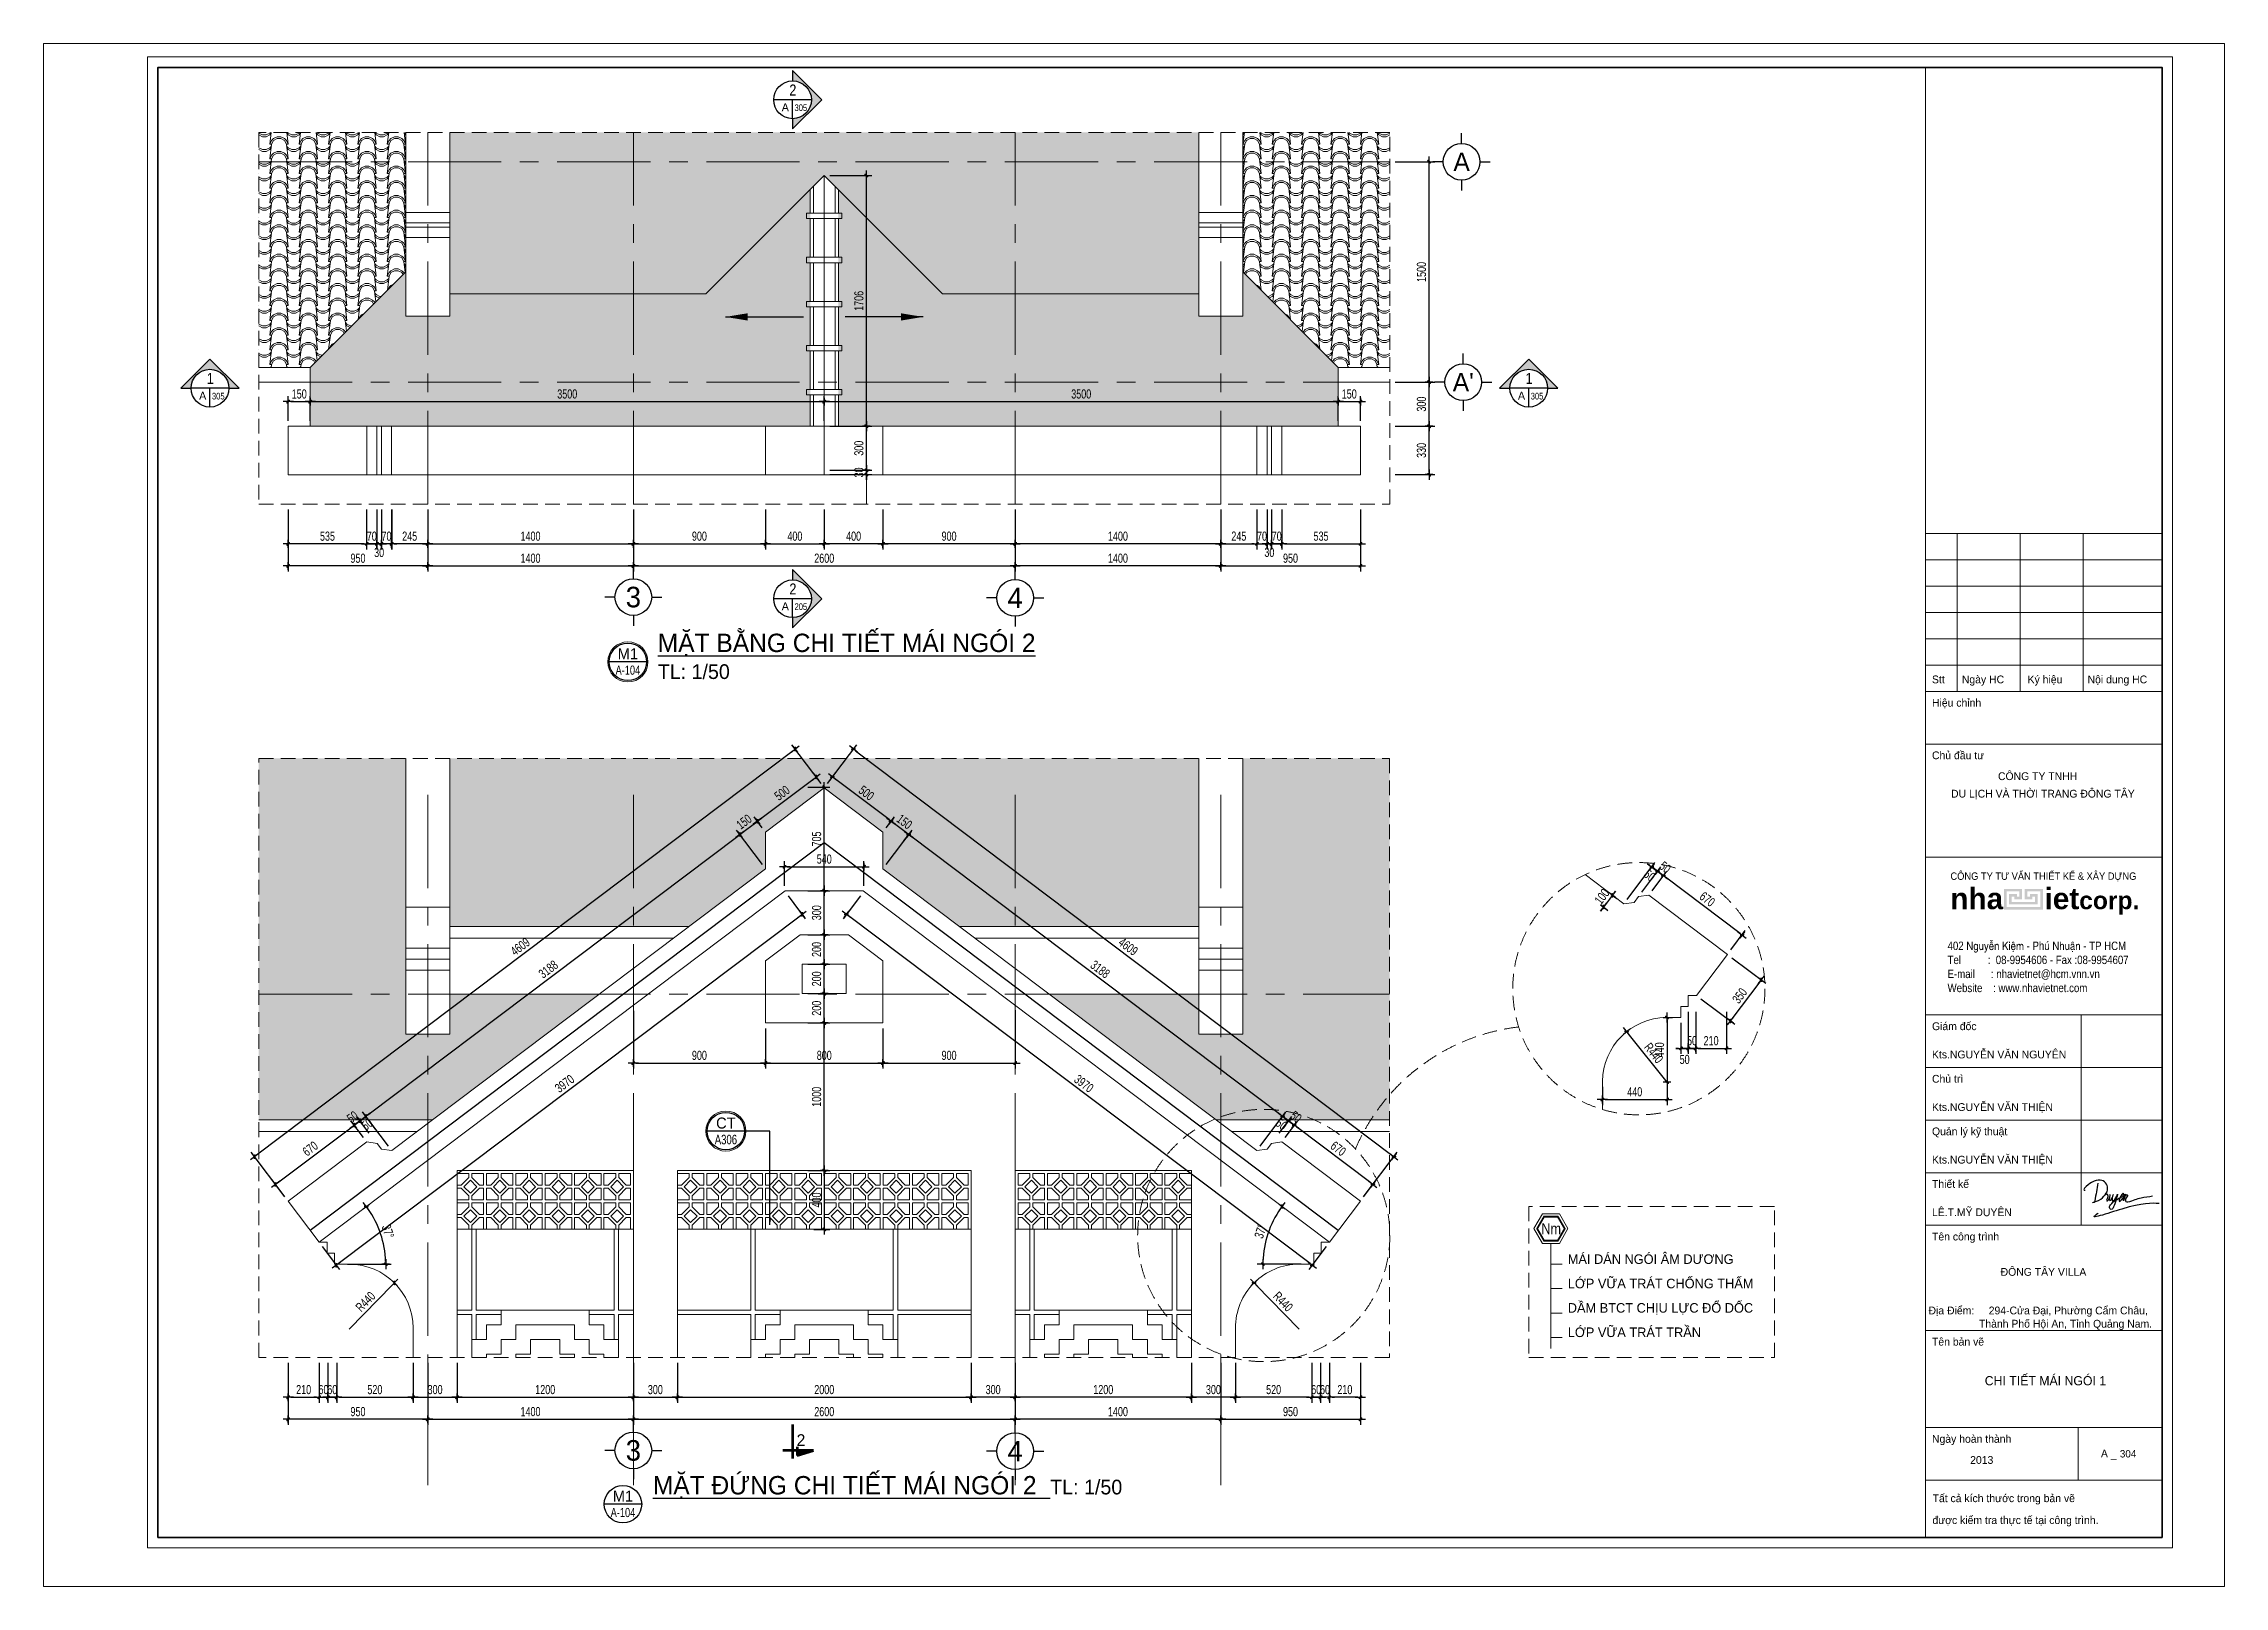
# Model space of a CAD drawing. Header units: inches. Extents: x 88947 to 296847, y 35049 to 161062.
# Drawn here: x 237447 to 252297, y 129559 to 140060 of the extents above; entities that cross this region are included whole.
import ezdxf
from ezdxf.enums import TextEntityAlignment as Align
from ezdxf.xclip import XClip

# ---------------------------------------------------------------- set-up
doc = ezdxf.new("R2010")
doc.units = ezdxf.units.IN
doc.header["$MEASUREMENT"] = 0
doc.header["$XCLIPFRAME"] = 0
doc.header["$PDMODE"] = 1
for name, pattern in [('ACAD_ISO03W100', [30, 12, -18]), ('CENTER', [50.8, 31.75, -6.35, 6.35, -6.35]), ('DASHED', [0.75, 0.5, -0.25])]:
    doc.linetypes.add(name, pattern=pattern)
for name, color, linetype in [('$AUDIT_BAD_LAYER1', 7, 'Continuous'), ('NHO', 8, 'Continuous'), ('text', 2, 'Continuous')]:
    doc.layers.add(name, color=color, linetype=linetype)
for name, color, linetype, lineweight in [('0.15', 175, 'Continuous', 20), ('0.4', 1, 'Continuous', 30), ('A-Dims', 145, 'Continuous', 25), ('A-Text', 30, 'Continuous', 9), ('A-Wall', 2, 'Continuous', 35), ('CUA', 42, 'Continuous', 20), ('DIM', 7, 'Continuous', 25), ('GHICHU', 40, 'Continuous', 18), ('HACTH', 8, 'Continuous', 5), ('HATCH', 8, 'Continuous', 5), ('KHUNG 1', 6, 'Continuous', 70), ('KHUNG 2', 144, 'Continuous', 18), ('KY HIEU', 4, 'Continuous', 25), ('NETCAT', 4, 'Continuous', 53), ('NETMANH', 192, 'Continuous', 18), ('netthay', 254, 'Continuous', 25), ('THAY', 3, 'Continuous', 18), ('TRUC', 252, 'ACAD_ISO03W100', 13), ('TUONG', 4, 'Continuous', 50)]:
    doc.layers.add(name, color=color, linetype=linetype, lineweight=lineweight)
doc.styles.add('AVO-B', font='VAVOB.TTF')
doc.styles.add('DDCo-B-Helve-condense', font='VHELVCB.TTF')
doc.styles.add('FRANKO', font='VFRANKO.TTF')
doc.styles.add('KHUNGTEN', font='VHELVEB.TTF')
doc.styles.add('TAS-MTEXT', font='VAVOB.TTF', dxfattribs={"width": 0.75})
doc.styles.add('tieude', font='VSOUVB.TTF')
doc.styles.add('VHELVEN', font='VHELVEN.TTF')
doc.styles.add('VNI-HELVE', font='VHELVEN.TTF')
doc.styles.add('VNI-HELVE-CONDENSE', font='VNARIAL.TTF', dxfattribs={"width": 0.7})
doc.dimstyles.new('TAS-50', dxfattribs={"dimscale": 25, "dimtxt": 2.5, "dimasz": 0.7, "dimexe": 1.5, "dimexo": 1.5, "dimgap": 0.8, "dimtad": 1, "dimdec": 0, "dimzin": 3, "dimdsep": 46, "dimtxsty": 'VNI-HELVE-CONDENSE', "dimblk": 'TICK', "dimcen": 2.5, "dimclrt": 71, "dimazin": 2, "dimtfac": 0.75, "dimtdec": 0, "dimtix": 1, "dimtmove": 2, "dimatfit": 2, "dimldrblk": 'TICK123', "dimfxl": 1.5, "dimtolj": 1, "dimtzin": 0, "dimarcsym": 0})
doc.dimstyles.new('TL 100', dxfattribs={"dimscale": 100, "dimtxt": 1.25, "dimasz": 0.5, "dimexe": 1, "dimexo": 1, "dimgap": 0.5, "dimtad": 1, "dimdec": 0, "dimzin": 3, "dimdsep": 46, "dimtxsty": 'VNI-HELVE-CONDENSE', "dimblk": 'DOT', "dimcen": 2, "dimclrt": 7, "dimazin": 2, "dimtfac": 0.75, "dimtdec": 0, "dimtix": 1, "dimtmove": 2, "dimatfit": 2, "dimfxl": 1.5, "dimtolj": 1, "dimtzin": 0, "dimarcsym": 0})
pattern_1 = [(90, (238805.15, 137630.31), (-100, 200), [25, -175]), (90, (238792.65, 137630.31), (-100, 200), [25, -75]), (90, (238780.15, 137730.31), (-100, 200), [25, -175]), (90, (238842.65, 137580.31), (-100, 200), [12.5, -100, 12.5, -75]), (135, (238817.65, 137592.81), (-100, 6e-15), [17.6777, -265.165]), (135, (238780.15, 137580.31), (-100, 6e-15), [12.63, -270.2127]), (135, (238767.65, 137580.31), (-100, 6e-15), [15.15, -267.6927]), (225, (238767.65, 137705.31), (-100, 6e-15), [15.15, -267.6927]), (225, (238780.15, 137705.31), (-100, 6e-15), [12.63, -270.2127]), (225, (238817.65, 137692.81), (-100, 6e-15), [17.6777, -265.165]), (116.565, (238817.65, 137605.31), (-100, 5e-05), [27.951, -195.656]), (116.565, (238805.15, 137605.31), (-100, 5e-05), [27.951, -195.656]), (116.565, (238792.65, 137555.31), (-100, 5e-05), [27.951, -195.656]), (116.565, (238780.15, 137555.31), (-100, 5e-05), [27.951, -195.656]), (153.43495, (238842.65, 137580.307), (-100, -5e-05), [27.951, -419.2627]), (153.43495, (238842.65, 137592.807), (-100, -5e-05), [27.951, -419.2627]), (206.56505, (238842.65, 137692.807), (-100, 5e-05), [27.951, -419.2627]), (206.56505, (238842.65, 137705.307), (-100, 5e-05), [27.951, -419.2627]), (243.435, (238817.65, 137680.31), (-100, -5e-05), [27.951, -195.656]), (243.435, (238805.15, 137680.31), (-100, -5e-05), [27.951, -195.656]), (243.435, (238792.65, 137730.31), (-100, -5e-05), [27.951, -195.656]), (243.435, (238780.15, 137730.31), (-100, -5e-05), [27.951, -195.656]), (172.87498, (238842.648, 137580.307), (-100.000016, -2.5e-05), [100.7782, -1511.6733]), (187.12502, (238842.648, 137705.307), (-100.000016, 2.5e-05), [100.7782, -1511.6733])]

msp = doc.modelspace()

# ---------------------------------------------------------------- texts
at = {"layer": 'KY HIEU', "style": 'DDCo-B-Helve-condense'}
msp.add_text('Nm', height=75, dxfattribs=at).set_placement((247646.5, 131956))
at = {"layer": 'text', "linetype": 'Continuous'}
for s, height, style, p in [('2', 75, 'DDCo-B-Helve-condense', (242549.4, 139706.4)), ('A', 55, 'AVO-B', (242497.8, 139599)), ('305', 45, 'DDCo-B-Helve-condense', (242603.6, 139601.1)), ('1', 75, 'DDCo-B-Helve-condense', (238582.2, 137743.4)), ('1', 75, 'DDCo-B-Helve-condense', (247562.5, 137743.4)), ('A', 55, 'AVO-B', (238530.7, 137636)), ('305', 45, 'DDCo-B-Helve-condense', (238636.5, 137638)), ('A', 55, 'AVO-B', (247511, 137636)), ('305', 45, 'DDCo-B-Helve-condense', (247616.7, 137638)), ('2', 75, 'DDCo-B-Helve-condense', (242549.4, 136310.3)), ('A', 55, 'AVO-B', (242497.8, 136202.8)), ('205', 45, 'DDCo-B-Helve-condense', (242603.6, 136204.9))]:
    msp.add_text(s, height=height, dxfattribs=dict(at, style=style)).set_placement(p, align=Align.CENTER)
at = {"layer": 'text', "style": 'FRANKO'}
for s, p in [('M1', (241425.9, 135869.3)), ('CT', (242093.4, 132675)), ('M1', (241392.5, 130135.5))]:
    msp.add_text(s, height=75, dxfattribs=at).set_placement(p, align=Align.CENTER)
at = {"layer": 'text', "style": 'TAS-MTEXT', "width": 0.75}
for s, height, p in [('A-104', 62.5, (241425.9, 135764.1)), ('A306', 65, (242093.4, 132567.8)), ('A-104', 62.5, (241392.5, 130030.4))]:
    msp.add_text(s, height=height, dxfattribs=at).set_placement(p, align=Align.CENTER)
at = {"layer": 'text', "style": 'FRANKO'}
for s, height, p in [('MAÙI DAÙN NGOÙI AÂM DÖÔNG', 65, (247826.2, 131753.7)), ('LÔÙP VÖÕA TRAÙT CHOÁNG THAÁM', 65, (247826.2, 131587.8)), ('DAÀM BTCT CHÒU LÖÏC ÑOÅ DOÁC ', 65, (247826.2, 131421.9)), ('LÔÙP VÖÕA TRAÙT TRAÀN', 65, (247826.2, 131255.9)), ('CHI TIEÁT MAÙI NGOÙI 1', 62.5, (250665.4, 130927.5)), ('304', 50, (251585.7, 130436.3))]:
    msp.add_text(s, height=height, dxfattribs=at).set_placement(p)
at = {"layer": 'text', "char_height": 125, "width": 5864.249, "attachment_point": 1, "style": 'FRANKO'}
for s, insert in [('{\\LMAËT BAÈNG CHI TIEÁT MAÙI NGOÙI 2\\P\\H0.8x;\\lTL: 1/50 }', (241629.3, 136043.6)), ('{\\LMAËT ÑÖÙNG CHI TIEÁT MAÙI NGOÙI 2  \\H0.8x;\\lTL: 1/50}', (241595.8, 130309.8))]:
    msp.add_mtext(s, dxfattribs=dict(at, insert=insert))

# ---------------------------------------------------------------- blocks, each defined once
blk = doc.blocks.new('_Dot')
at = {"layer": 'netthay', "color": 0, "lineweight": -2}
blk.add_line((-0.5, 0), (-1, 0), dxfattribs=at)
at = {"layer": 'netthay', "color": 0, "const_width": 0.5}
blk.add_lwpolyline([(-0.25, 0, 1), (0.25, 0, 1)], format="xyb", close=True, dxfattribs=at)
blk = doc.blocks.new('A$C02956A0F')
at = {"layer": 'THAY'}
for p, q in [((0, 96), (263, 96)), ((0, 74), (263, 74)), ((263, 0), (263, 120)), ((263, 120), (300, 120)), ((263, 0), (263, -120)), ((300, 96), (563, 96)), ((300, 74), (563, 74)), ((563, 0), (563, 120)), ((563, 120), (600, 120)), ((563, 0), (563, -120)), ((600, 96), (863, 96)), ((600, 74), (863, 74)), ((863, 0), (863, 120)), ((863, 120), (900, 120)), ((863, 0), (863, -120)), ((900, 96), (1163, 96)), ((900, 74), (1163, 74)), ((1163, 0), (1163, 120)), ((1163, 120), (1200, 120)), ((1163, 0), (1163, -120)), ((1200, 96), (1463, 96)), ((1200, 74), (1463, 74)), ((1463, 0), (1463, 120)), ((1463, 120), (1500, 120)), ((1463, 0), (1463, -120)), ((1500, 96), (1763, 96)), ((1500, 74), (1763, 74)), ((1763, 0), (1763, 120)), ((1763, 120), (1800, 120)), ((1763, 0), (1763, -120)), ((1800, 96), (2063, 96)), ((1800, 74), (2063, 74)), ((2063, 0), (2063, 120)), ((2063, 120), (2100, 120)), ((2063, 0), (2063, -120)), ((2100, 96), (2363, 96)), ((2100, 74), (2363, 74)), ((2363, 0), (2363, 120)), ((2363, 120), (2400, 120)), ((2363, 0), (2363, -120)), ((2400, 96), (2663, 96)), ((2400, 74), (2663, 74)), ((2663, 0), (2663, 120)), ((2663, 120), (2700, 120)), ((2663, 0), (2663, -120)), ((2700, 96), (2963, 96)), ((2700, 74), (2963, 74)), ((2963, 0), (2963, 120)), ((2963, 120), (3000, 120)), ((2963, 0), (2963, -120)), ((3000, 96), (3263, 96)), ((3000, 74), (3263, 74)), ((3263, 0), (3263, 120)), ((3263, 120), (3300, 120)), ((3263, 0), (3263, -120)), ((3300, 96), (3563, 96)), ((3300, 74), (3563, 74)), ((3563, 0), (3563, 120)), ((3563, 120), (3600, 120)), ((3563, 0), (3563, -120)), ((3600, 96), (3863, 96)), ((3600, 74), (3863, 74)), ((3863, 0), (3863, 120)), ((3863, 120), (3900, 120)), ((3863, 0), (3863, -120)), ((3900, 96), (4163, 96)), ((3900, 74), (4163, 74)), ((4163, 0), (4163, 120)), ((4163, 120), (4200, 120)), ((4163, 0), (4163, -120)), ((4200, 96), (4463, 96)), ((4200, 74), (4463, 74)), ((4463, 0), (4463, 120)), ((4463, 120), (4500, 120)), ((4463, 0), (4463, -120)), ((4500, 96), (4763, 96)), ((4500, 74), (4763, 74)), ((4763, 0), (4763, 120)), ((4763, 120), (4800, 120)), ((4763, 0), (4763, -120)), ((4800, 96), (5063, 96)), ((4800, 74), (5063, 74)), ((5063, 0), (5063, 120)), ((5063, 120), (5100, 120)), ((5063, 0), (5063, -120)), ((0, -74), (263, -74)), ((0, -96), (263, -96)), ((263, -120), (300, -120)), ((300, -74), (563, -74)), ((300, -96), (563, -96)), ((563, -120), (600, -120)), ((600, -74), (863, -74)), ((600, -96), (863, -96)), ((863, -120), (900, -120)), ((900, -74), (1163, -74)), ((900, -96), (1163, -96)), ((1163, -120), (1200, -120)), ((1200, -74), (1463, -74)), ((1200, -96), (1463, -96)), ((1463, -120), (1500, -120)), ((1500, -74), (1763, -74)), ((1500, -96), (1763, -96)), ((1763, -120), (1800, -120)), ((1800, -74), (2063, -74)), ((1800, -96), (2063, -96)), ((2063, -120), (2100, -120)), ((2100, -74), (2363, -74)), ((2100, -96), (2363, -96)), ((2363, -120), (2400, -120)), ((2400, -74), (2663, -74)), ((2400, -96), (2663, -96)), ((2663, -120), (2700, -120)), ((2700, -74), (2963, -74)), ((2700, -96), (2963, -96)), ((2963, -120), (3000, -120)), ((3000, -74), (3263, -74)), ((3000, -96), (3263, -96)), ((3263, -120), (3300, -120)), ((3300, -74), (3563, -74)), ((3300, -96), (3563, -96)), ((3563, -120), (3600, -120)), ((3600, -74), (3863, -74)), ((3600, -96), (3863, -96)), ((3863, -120), (3900, -120)), ((3900, -74), (4163, -74)), ((3900, -96), (4163, -96)), ((4163, -120), (4200, -120)), ((4200, -74), (4463, -74)), ((4200, -96), (4463, -96)), ((4463, -120), (4500, -120)), ((4500, -74), (4763, -74)), ((4500, -96), (4763, -96)), ((4763, -120), (4800, -120)), ((4800, -74), (5063, -74)), ((4800, -96), (5063, -96)), ((5063, -120), (5100, -120))]:
    blk.add_line(p, q, dxfattribs=at)
for points in [[(300, 0), (300, 120)], [(300, 0), (300, -120)], [(600, 0), (600, 120)], [(600, 0), (600, -120)], [(900, 0), (900, 120)], [(900, 0), (900, -120)], [(1200, 0), (1200, 120)], [(1200, 0), (1200, -120)], [(1500, 0), (1500, 120)], [(1500, 0), (1500, -120)], [(1800, 0), (1800, 120)], [(1800, 0), (1800, -120)], [(2100, 0), (2100, 120)], [(2100, 0), (2100, -120)], [(2400, 0), (2400, 120)], [(2400, 0), (2400, -120)], [(2700, 0), (2700, 120)], [(2700, 0), (2700, -120)], [(3000, 0), (3000, 120)], [(3000, 0), (3000, -120)], [(3300, 0), (3300, 120)], [(3300, 0), (3300, -120)], [(3600, 0), (3600, 120)], [(3600, 0), (3600, -120)], [(3900, 0), (3900, 120)], [(3900, 0), (3900, -120)], [(4200, 0), (4200, 120)], [(4200, 0), (4200, -120)], [(4500, 0), (4500, 120)], [(4500, 0), (4500, -120)], [(4800, 0), (4800, 120)], [(4800, 0), (4800, -120)], [(5100, 0), (5100, 120)], [(5100, 0), (5100, -120)]]:
    blk.add_lwpolyline(points, dxfattribs=at)
blk = doc.blocks.new('A$C20782791')
at = {"layer": 'THAY'}
for points in [[(535, -330), (535, 0)], [(605, -330), (605, 0)], [(635, -330), (635, 0)], [(705, -330), (705, 0)]]:
    blk.add_lwpolyline(points, dxfattribs=at)
blk = doc.blocks.new('A$C22DF5D2D')
for points in [[(-10, 1159), (-123, 479), (-148, 421), (-212, 409), (-104, 451), (219, 660), (363, 901), (147, 1267), (-150, 1235), (-388, 1094), (-537, 889), (-506, 892)], [(2356, 378), (916, 165), (-61, -39), (0, 0), (-61, -39)], [(255, 700), (290, 728), (339, 743), (363, 705), (341, 552), (331, 483), (357, 485), (464, 729), (431, 561), (448, 495), (513, 535), (530, 566), (588, 726), (535, 529), (559, 486), (639, 526), (747, 742), (622, 304), (565, 189), (507, 143), (444, 188), (443, 257), (521, 382), (803, 578), (926, 655), (981, 729), (981, 766), (870, 665), (831, 456), (904, 515), (1051, 736), (976, 480), (1094, 717), (1127, 703), (1105, 634), (1056, 499), (1066, 460), (1148, 442), (1421, 530), (1656, 597), (2094, 666)]]:
    blk.add_spline(points, degree=3)
blk = doc.blocks.new('khung ten')
at = {"layer": '0.4'}
h = blk.add_hatch(color=256, dxfattribs=at)
h.paths.add_polyline_path([(303108, -206615), (302758, -206615), (302758, -207015), (303508, -207015), (303508, -206615), (303158, -206615), (303158, -206815), (303308, -206815), (303308, -206765), (303358, -206765), (303358, -206865), (302908, -206865), (302908, -206765), (302958, -206765), (302958, -206815), (303108, -206815)])
h.paths.add_polyline_path([(303058, -206665), (303058, -206765), (303008, -206765), (303008, -206715), (302858, -206715), (302858, -206915), (303408, -206915), (303408, -206715), (303258, -206715), (303258, -206765), (303208, -206765), (303208, -206665), (303458, -206665), (303458, -206965), (302808, -206965), (302808, -206665)], flags=16)
at = {"layer": '0.15', "ltscale": 0.7}
blk.add_line((301249, -213090), (305804, -213090), dxfattribs=at)
at = {"layer": 'A-Wall', "ltscale": 0.7}
blk.add_lwpolyline([(267204, -219099), (305804, -219099), (305804, -190799), (267204, -190799)], close=True, dxfattribs=at)
at = {"layer": 'KHUNG 2', "ltscale": 0.7}
for p, q in [((301249, -219099), (301249, -190799)), ((301249, -199776), (305804, -199776)), ((301856, -202813), (301856, -199776)), ((303071, -202813), (303071, -199776)), ((304286, -202813), (304286, -199776)), ((301249, -200282), (305804, -200282)), ((301249, -200789), (305804, -200789)), ((305804, -201295), (301249, -201295)), ((301249, -201801), (305804, -201801)), ((301249, -202307), (305804, -202307)), ((301249, -202813), (305804, -202813)), ((301249, -203826), (305804, -203826)), ((301249, -206004), (305804, -206004)), ((301249, -209041), (305804, -209041)), ((304246, -213090), (304246, -209041)), ((301249, -210053), (305804, -210053)), ((301249, -211065), (305804, -211065)), ((301249, -212078), (305804, -212078)), ((301249, -213090), (305804, -213090)), ((301249, -215115), (305804, -215115)), ((301249, -216986), (305804, -216986)), ((304185, -217998), (304185, -216986)), ((301249, -217998), (305804, -217998))]:
    blk.add_line(p, q, dxfattribs=at)
blk.add_lwpolyline([(267004, -219299), (306004, -219299), (306004, -190599), (267004, -190599)], close=True, dxfattribs=at)
at = {"layer": 'NETMANH', "ltscale": 0.7}
blk.add_lwpolyline([(265004, -220042), (307004, -220042), (307004, -190342), (265004, -190342)], close=True, dxfattribs=at)
at = {"layer": 'text', "linetype": 'Continuous', "xscale": 0.5, "yscale": 0.5, "zscale": 0.5}
blk.add_blockref('A$C22DF5D2D', (304573, -212860), dxfattribs=at)
at = {"layer": '$AUDIT_BAD_LAYER1', "color": 2, "linetype": 'Continuous', "style": 'KHUNGTEN', "width": 0.9}
blk.add_text('COÂNG TY TÖ VAÁN THIEÁT KEÁ & XAÂY DÖÏNG', height=142.53, dxfattribs=at).set_placement((303519, -206369), align=Align.MIDDLE_CENTER)
at = {"layer": '$AUDIT_BAD_LAYER1', "color": 2, "linetype": 'Continuous', "insert": (301673, -207630), "char_height": 161.97, "width": 6102.51, "attachment_point": 1, "style": 'KHUNGTEN'}
blk.add_mtext('{\\fVNI-Helve-Condense|b0|i0|c0|p2;402 Nguyeãn Kieäm - Phuù Nhuaän - TP HCM \\PTel          :  08-9954606 - Fax :08-9954607\\PE-mail      : nhavietnet@hcm.vnn.vn\\PWebsite    : www.nhavietnet.com}', dxfattribs=at)
at = {"layer": 'text', "linetype": 'Continuous', "style": 'FRANKO'}
for s, p in [('Stt', (301373, -202657)), ('Ngaøy HC', (301948, -202657)), ('Kyù hieäu', (303215, -202657)), ('Noäi dung HC', (304369, -202657)), ('Hieäu chænh', (301373, -203106)), ('Chuû ñaàu tö', (301373, -204118)), ('COÂNG TY TNHH ', (302644, -204520)), ('DU LÒCH VAØ THÔØI TRANG ÑOÂNG TAÂY', (301740, -204857)), ('Giaùm ñoác', (301373, -209334)), ('Kts.NGUYEÃN VAÊN NGUYEÂN', (301373, -209878)), ('Chuû trì', (301373, -210346)), ('Kts.NGUYEÃN VAÊN THIEÄN', (301373, -210890)), ('Quaûn lyù kyõ thuaät', (301373, -211358)), ('Kts.NGUYEÃN VAÊN THIEÄN', (301373, -211903)), ('Thieát keá', (301373, -212370)), ('LEÂ.T.MYÕ DUYEÂN', (301373, -212915)), ('Teân coâng trình', (301373, -213383)), ('ÑOÂNG TAÂY VILLA', (302695, -214063)), ('Ñòa Ñieåm:     294-Cöûa Ñaïi, Phöôøng Caåm Chaâu, ', (301306, -214806)), ('Thaønh Phoá Hoäi An, Tænh Quaûng Nam.', (302278, -215061)), ('Teân baûn veõ ', (301373, -215407)), ('Ngaøy hoaøn thaønh', (301373, -217278)), ('2013', (302108, -217684)), ('A _ ', (304627, -217560)), ('Taát caû kích thöôùc trong baûn veõ ', (301385, -218421)), ('ñöôïc kieåm tra thöïc teá taïi coâng trình.', (301381, -218842))]:
    blk.add_text(s, height=150, dxfattribs=at).set_placement(p)
at = {"layer": 'text', "linetype": 'Continuous', "insert": (303546, -206852), "char_height": 410.12, "width": 9417.44, "attachment_point": 5, "style": 'KHUNGTEN'}
blk.add_mtext('{\\fVNI-Helve|b1|i0|c0|p2;nha     iet\\H0.8274x;corp.}', dxfattribs=at)
blk = doc.blocks.new('TICK')
at = {"layer": 'A-Dims', "color": 1}
for p, q in [((-2, 0), (2, 0)), ((0, 1.5), (0, -1.5))]:
    blk.add_line(p, q, dxfattribs=at)
at = {"layer": 'A-Dims', "color": 1, "const_width": 0.788}
blk.add_lwpolyline([(-0.33, -0.35), (0.38, 0.38)], dxfattribs=at)
at = {"layer": 'A-Dims', "color": 1, "const_width": 0.394}
for points in [[(0.24, 0.52, -0.414214), (0.52, 0.52, -1)], [(0.52, 0.52, -0.414214), (0.52, 0.24, -1)], [(-0.47, -0.21, 0.414214), (-0.47, -0.49, 1)], [(-0.47, -0.49, 0.414214), (-0.19, -0.49, 1)]]:
    blk.add_lwpolyline(points, format="xyb", dxfattribs=at)
blk = doc.blocks.new('*D2898')
at = {"layer": 'Defpoints', "color": 0}
for p in [(239263, 137623), (239113, 137456), (239263, 137456)]:
    blk.add_point(p, dxfattribs=at)
at = {"layer": 'DIM', "color": 0, "lineweight": -2}
for p, q in [((239113, 137493), (239113, 137661)), ((239263, 137493), (239263, 137661)), ((239130, 137623), (239246, 137623))]:
    blk.add_line(p, q, dxfattribs=at)
at = {"layer": 'DIM', "color": 0, "lineweight": -2, "xscale": 17.5, "yscale": 17.5, "zscale": 17.5, "rotation": 180}
blk.add_blockref('TICK', (239113, 137623), dxfattribs=at)
at = {"layer": 'DIM', "color": 0, "lineweight": -2, "xscale": 17.5, "yscale": 17.5, "zscale": 17.5}
blk.add_blockref('TICK', (239263, 137623), dxfattribs=at)
at = {"layer": 'DIM', "color": 71, "insert": (239188, 137675), "char_height": 62.5, "attachment_point": 5, "style": 'VNI-HELVE-CONDENSE'}
blk.add_mtext('\\A1;150', dxfattribs=at)
blk = doc.blocks.new('TICK123')
at = {"layer": 'A-Dims', "color": 1}
blk.add_lwpolyline([(0.05, 0, 0, 0.84, 0), (-2.11, 0, 8.4, 8.4, 0)], format="xyseb", dxfattribs=at)
blk = doc.blocks.new('*D2899')
at = {"layer": 'Defpoints', "color": 0}
for p in [(242763, 137623), (239263, 137456), (242763, 137456)]:
    blk.add_point(p, dxfattribs=at)
at = {"layer": 'DIM', "color": 0, "lineweight": -2}
for p, q in [((239263, 137493), (239263, 137661)), ((242763, 137493), (242763, 137661)), ((239281, 137623), (242746, 137623))]:
    blk.add_line(p, q, dxfattribs=at)
at = {"layer": 'DIM', "color": 0, "lineweight": -2, "xscale": 17.5, "yscale": 17.5, "zscale": 17.5, "rotation": 180}
blk.add_blockref('TICK', (239263, 137623), dxfattribs=at)
at = {"layer": 'DIM', "color": 0, "lineweight": -2, "xscale": 17.5, "yscale": 17.5, "zscale": 17.5}
blk.add_blockref('TICK', (242763, 137623), dxfattribs=at)
at = {"layer": 'DIM', "color": 71, "insert": (241013, 137675), "char_height": 62.5, "attachment_point": 5, "style": 'VNI-HELVE-CONDENSE'}
blk.add_mtext('\\A1;3500', dxfattribs=at)
blk = doc.blocks.new('*D2900')
at = {"layer": 'Defpoints', "color": 0}
for p in [(246263, 137623), (242763, 137456), (246263, 137456)]:
    blk.add_point(p, dxfattribs=at)
at = {"layer": 'DIM', "color": 0, "lineweight": -2}
for p, q in [((242763, 137493), (242763, 137661)), ((246263, 137493), (246263, 137661)), ((242781, 137623), (246246, 137623))]:
    blk.add_line(p, q, dxfattribs=at)
at = {"layer": 'DIM', "color": 0, "lineweight": -2, "xscale": 17.5, "yscale": 17.5, "zscale": 17.5, "rotation": 180}
blk.add_blockref('TICK', (242763, 137623), dxfattribs=at)
at = {"layer": 'DIM', "color": 0, "lineweight": -2, "xscale": 17.5, "yscale": 17.5, "zscale": 17.5}
blk.add_blockref('TICK', (246263, 137623), dxfattribs=at)
at = {"layer": 'DIM', "color": 71, "insert": (244513, 137675), "char_height": 62.5, "attachment_point": 5, "style": 'VNI-HELVE-CONDENSE'}
blk.add_mtext('\\A1;3500', dxfattribs=at)
blk = doc.blocks.new('*D2901')
at = {"layer": 'Defpoints', "color": 0}
for p in [(246414, 137623), (246263, 137456), (246414, 137456)]:
    blk.add_point(p, dxfattribs=at)
at = {"layer": 'DIM', "color": 0, "lineweight": -2}
for p, q in [((246263, 137493), (246263, 137661)), ((246414, 137493), (246414, 137661)), ((246281, 137623), (246396, 137623))]:
    blk.add_line(p, q, dxfattribs=at)
at = {"layer": 'DIM', "color": 0, "lineweight": -2, "xscale": 17.5, "yscale": 17.5, "zscale": 17.5, "rotation": 180}
blk.add_blockref('TICK', (246263, 137623), dxfattribs=at)
at = {"layer": 'DIM', "color": 0, "lineweight": -2, "xscale": 17.5, "yscale": 17.5, "zscale": 17.5}
blk.add_blockref('TICK', (246414, 137623), dxfattribs=at)
at = {"layer": 'DIM', "color": 71, "insert": (246338, 137675), "char_height": 62.5, "attachment_point": 5, "style": 'VNI-HELVE-CONDENSE'}
blk.add_mtext('\\A1;150', dxfattribs=at)
blk = doc.blocks.new('*D2673')
at = {"layer": 'Defpoints', "color": 0}
for p in [(241463, 136926), (242363, 136926), (242363, 136655)]:
    blk.add_point(p, dxfattribs=at)
at = {"layer": 'DIM', "color": 0, "lineweight": -2}
for p, q in [((241463, 136888), (241463, 136617)), ((242363, 136888), (242363, 136617)), ((241481, 136655), (242346, 136655))]:
    blk.add_line(p, q, dxfattribs=at)
at = {"layer": 'DIM', "color": 0, "lineweight": -2, "xscale": 17.5, "yscale": 17.5, "zscale": 17.5, "rotation": 180}
blk.add_blockref('TICK', (241463, 136655), dxfattribs=at)
at = {"layer": 'DIM', "color": 0, "lineweight": -2, "xscale": 17.5, "yscale": 17.5, "zscale": 17.5}
blk.add_blockref('TICK', (242363, 136655), dxfattribs=at)
at = {"layer": 'DIM', "color": 71, "insert": (241913, 136707), "char_height": 62.5, "attachment_point": 5, "style": 'VNI-HELVE-CONDENSE'}
blk.add_mtext('\\A1;900', dxfattribs=at)
blk = doc.blocks.new('*D2674')
at = {"layer": 'Defpoints', "color": 0}
for p in [(242363, 136926), (242763, 136926), (242763, 136655)]:
    blk.add_point(p, dxfattribs=at)
at = {"layer": 'DIM', "color": 0, "lineweight": -2}
for p, q in [((242363, 136888), (242363, 136617)), ((242763, 136888), (242763, 136617)), ((242381, 136655), (242746, 136655))]:
    blk.add_line(p, q, dxfattribs=at)
at = {"layer": 'DIM', "color": 0, "lineweight": -2, "xscale": 17.5, "yscale": 17.5, "zscale": 17.5, "rotation": 180}
blk.add_blockref('TICK', (242363, 136655), dxfattribs=at)
at = {"layer": 'DIM', "color": 0, "lineweight": -2, "xscale": 17.5, "yscale": 17.5, "zscale": 17.5}
blk.add_blockref('TICK', (242763, 136655), dxfattribs=at)
at = {"layer": 'DIM', "color": 71, "insert": (242563, 136707), "char_height": 62.5, "attachment_point": 5, "style": 'VNI-HELVE-CONDENSE'}
blk.add_mtext('\\A1;400', dxfattribs=at)
blk = doc.blocks.new('*D2675')
at = {"layer": 'Defpoints', "color": 0}
for p in [(241463, 136926), (244063, 136926), (244063, 136505)]:
    blk.add_point(p, dxfattribs=at)
at = {"layer": 'DIM', "color": 0, "lineweight": -2}
for p, q in [((241463, 136888), (241463, 136467)), ((244063, 136888), (244063, 136467)), ((241481, 136505), (244046, 136505))]:
    blk.add_line(p, q, dxfattribs=at)
at = {"layer": 'DIM', "color": 0, "lineweight": -2, "xscale": 17.5, "yscale": 17.5, "zscale": 17.5, "rotation": 180}
blk.add_blockref('TICK', (241463, 136505), dxfattribs=at)
at = {"layer": 'DIM', "color": 0, "lineweight": -2, "xscale": 17.5, "yscale": 17.5, "zscale": 17.5}
blk.add_blockref('TICK', (244063, 136505), dxfattribs=at)
at = {"layer": 'DIM', "color": 71, "insert": (242763, 136557), "char_height": 62.5, "attachment_point": 5, "style": 'VNI-HELVE-CONDENSE'}
blk.add_mtext('\\A1;2600', dxfattribs=at)
blk = doc.blocks.new('*D2676')
at = {"layer": 'Defpoints', "color": 0}
for p in [(243163, 136926), (244063, 136926), (243163, 136655)]:
    blk.add_point(p, dxfattribs=at)
at = {"layer": 'DIM', "color": 0, "lineweight": -2}
for p, q in [((243163, 136888), (243163, 136617)), ((244063, 136888), (244063, 136617)), ((244046, 136655), (243181, 136655))]:
    blk.add_line(p, q, dxfattribs=at)
at = {"layer": 'DIM', "color": 0, "lineweight": -2, "xscale": 17.5, "yscale": 17.5, "zscale": 17.5, "rotation": 180}
blk.add_blockref('TICK', (243163, 136655), dxfattribs=at)
at = {"layer": 'DIM', "color": 0, "lineweight": -2, "xscale": 17.5, "yscale": 17.5, "zscale": 17.5}
blk.add_blockref('TICK', (244063, 136655), dxfattribs=at)
at = {"layer": 'DIM', "color": 71, "insert": (243613, 136707), "char_height": 62.5, "attachment_point": 5, "style": 'VNI-HELVE-CONDENSE'}
blk.add_mtext('\\A1;900', dxfattribs=at)
blk = doc.blocks.new('*D2677')
at = {"layer": 'Defpoints', "color": 0}
for p in [(242763, 136926), (243163, 136926), (242763, 136655)]:
    blk.add_point(p, dxfattribs=at)
at = {"layer": 'DIM', "color": 0, "lineweight": -2}
for p, q in [((242763, 136888), (242763, 136617)), ((243163, 136888), (243163, 136617)), ((243146, 136655), (242781, 136655))]:
    blk.add_line(p, q, dxfattribs=at)
at = {"layer": 'DIM', "color": 0, "lineweight": -2, "xscale": 17.5, "yscale": 17.5, "zscale": 17.5, "rotation": 180}
blk.add_blockref('TICK', (242763, 136655), dxfattribs=at)
at = {"layer": 'DIM', "color": 0, "lineweight": -2, "xscale": 17.5, "yscale": 17.5, "zscale": 17.5}
blk.add_blockref('TICK', (243163, 136655), dxfattribs=at)
at = {"layer": 'DIM', "color": 71, "insert": (242963, 136707), "char_height": 62.5, "attachment_point": 5, "style": 'VNI-HELVE-CONDENSE'}
blk.add_mtext('\\A1;400', dxfattribs=at)
blk = doc.blocks.new('TRUCCOT')
for p, q in [((0, -140), (0, 0)), ((-250, -390), (-390, -390)), ((250, -390), (390, -390)), ((0, -640), (0, -780))]:
    blk.add_line(p, q)
blk.add_circle((0, -390), 250)
at = {"layer": 'GHICHU', "style": 'VHELVEN'}
blk.add_attdef('TRUC', text='', height=280, dxfattribs=at).set_placement((0, -390), align=Align.MIDDLE_CENTER)
blk = doc.blocks.new('*D2678')
at = {"layer": 'Defpoints', "color": 0}
for p in [(240063, 136926), (241463, 136926), (241463, 136655)]:
    blk.add_point(p, dxfattribs=at)
at = {"layer": 'DIM', "color": 0, "lineweight": -2}
for p, q in [((240063, 136888), (240063, 136617)), ((241463, 136888), (241463, 136617)), ((240081, 136655), (241446, 136655))]:
    blk.add_line(p, q, dxfattribs=at)
at = {"layer": 'DIM', "color": 0, "lineweight": -2, "xscale": 17.5, "yscale": 17.5, "zscale": 17.5, "rotation": 180}
blk.add_blockref('TICK', (240063, 136655), dxfattribs=at)
at = {"layer": 'DIM', "color": 0, "lineweight": -2, "xscale": 17.5, "yscale": 17.5, "zscale": 17.5}
blk.add_blockref('TICK', (241463, 136655), dxfattribs=at)
at = {"layer": 'DIM', "color": 71, "insert": (240763, 136707), "char_height": 62.5, "attachment_point": 5, "style": 'VNI-HELVE-CONDENSE'}
blk.add_mtext('\\A1;1400', dxfattribs=at)
blk = doc.blocks.new('*D2679')
at = {"layer": 'Defpoints', "color": 0}
for p in [(239818, 136926), (240063, 136926), (239818, 136655)]:
    blk.add_point(p, dxfattribs=at)
at = {"layer": 'DIM', "color": 0, "lineweight": -2}
for p, q in [((239818, 136888), (239818, 136617)), ((240063, 136888), (240063, 136617)), ((240046, 136655), (239835, 136655))]:
    blk.add_line(p, q, dxfattribs=at)
at = {"layer": 'DIM', "color": 0, "lineweight": -2, "xscale": 17.5, "yscale": 17.5, "zscale": 17.5, "rotation": 180}
blk.add_blockref('TICK', (239818, 136655), dxfattribs=at)
at = {"layer": 'DIM', "color": 0, "lineweight": -2, "xscale": 17.5, "yscale": 17.5, "zscale": 17.5}
blk.add_blockref('TICK', (240063, 136655), dxfattribs=at)
at = {"layer": 'DIM', "color": 71, "insert": (239940, 136707), "char_height": 62.5, "attachment_point": 5, "style": 'VNI-HELVE-CONDENSE'}
blk.add_mtext('\\A1;245', dxfattribs=at)
blk = doc.blocks.new('*D2680')
at = {"layer": 'Defpoints', "color": 0}
for p in [(239747, 136926), (239817, 136926), (239747, 136655)]:
    blk.add_point(p, dxfattribs=at)
at = {"layer": 'DIM', "color": 0, "lineweight": -2}
for p, q in [((239747, 136888), (239747, 136617)), ((239817, 136888), (239817, 136617)), ((239730, 136655), (239712, 136655)), ((239817, 136655), (239747, 136655)), ((239835, 136655), (239852, 136655))]:
    blk.add_line(p, q, dxfattribs=at)
at = {"layer": 'DIM', "color": 0, "lineweight": -2, "xscale": 17.5, "yscale": 17.5, "zscale": 17.5}
blk.add_blockref('TICK', (239747, 136655), dxfattribs=at)
at = {"layer": 'DIM', "color": 0, "lineweight": -2, "xscale": 17.5, "yscale": 17.5, "zscale": 17.5, "rotation": 180}
blk.add_blockref('TICK', (239817, 136655), dxfattribs=at)
at = {"layer": 'DIM', "color": 71, "insert": (239782, 136707), "char_height": 62.5, "attachment_point": 5, "style": 'VNI-HELVE-CONDENSE'}
blk.add_mtext('\\A1;70', dxfattribs=at)
blk = doc.blocks.new('*D2681')
at = {"layer": 'Defpoints', "color": 0}
for p in [(239717, 136926), (239747, 136926), (239717, 136655)]:
    blk.add_point(p, dxfattribs=at)
at = {"layer": 'DIM', "color": 0, "lineweight": -2}
for p, q in [((239717, 136888), (239717, 136617)), ((239747, 136888), (239747, 136617)), ((239700, 136655), (239682, 136655)), ((239747, 136655), (239717, 136655)), ((239765, 136655), (239782, 136655))]:
    blk.add_line(p, q, dxfattribs=at)
at = {"layer": 'DIM', "color": 0, "lineweight": -2, "xscale": 17.5, "yscale": 17.5, "zscale": 17.5}
blk.add_blockref('TICK', (239717, 136655), dxfattribs=at)
at = {"layer": 'DIM', "color": 0, "lineweight": -2, "xscale": 17.5, "yscale": 17.5, "zscale": 17.5, "rotation": 180}
blk.add_blockref('TICK', (239747, 136655), dxfattribs=at)
at = {"layer": 'DIM', "color": 71, "insert": (239732, 136596), "char_height": 62.5, "attachment_point": 5, "style": 'VNI-HELVE-CONDENSE'}
blk.add_mtext('\\A1;30', dxfattribs=at)
blk = doc.blocks.new('*D2682')
at = {"layer": 'Defpoints', "color": 0}
for p in [(239647, 136926), (239717, 136926), (239647, 136655)]:
    blk.add_point(p, dxfattribs=at)
at = {"layer": 'DIM', "color": 0, "lineweight": -2}
for p, q in [((239647, 136888), (239647, 136617)), ((239717, 136888), (239717, 136617)), ((239630, 136655), (239612, 136655)), ((239717, 136655), (239647, 136655)), ((239735, 136655), (239752, 136655))]:
    blk.add_line(p, q, dxfattribs=at)
at = {"layer": 'DIM', "color": 0, "lineweight": -2, "xscale": 17.5, "yscale": 17.5, "zscale": 17.5}
blk.add_blockref('TICK', (239647, 136655), dxfattribs=at)
at = {"layer": 'DIM', "color": 0, "lineweight": -2, "xscale": 17.5, "yscale": 17.5, "zscale": 17.5, "rotation": 180}
blk.add_blockref('TICK', (239717, 136655), dxfattribs=at)
at = {"layer": 'DIM', "color": 71, "insert": (239682, 136707), "char_height": 62.5, "attachment_point": 5, "style": 'VNI-HELVE-CONDENSE'}
blk.add_mtext('\\A1;70', dxfattribs=at)
blk = doc.blocks.new('*D2683')
at = {"layer": 'Defpoints', "color": 0}
for p in [(239113, 136926), (239647, 136926), (239113, 136655)]:
    blk.add_point(p, dxfattribs=at)
at = {"layer": 'DIM', "color": 0, "lineweight": -2}
for p, q in [((239113, 136888), (239113, 136617)), ((239647, 136888), (239647, 136617)), ((239630, 136655), (239130, 136655))]:
    blk.add_line(p, q, dxfattribs=at)
at = {"layer": 'DIM', "color": 0, "lineweight": -2, "xscale": 17.5, "yscale": 17.5, "zscale": 17.5, "rotation": 180}
blk.add_blockref('TICK', (239113, 136655), dxfattribs=at)
at = {"layer": 'DIM', "color": 0, "lineweight": -2, "xscale": 17.5, "yscale": 17.5, "zscale": 17.5}
blk.add_blockref('TICK', (239647, 136655), dxfattribs=at)
at = {"layer": 'DIM', "color": 71, "insert": (239380, 136707), "char_height": 62.5, "attachment_point": 5, "style": 'VNI-HELVE-CONDENSE'}
blk.add_mtext('\\A1;535', dxfattribs=at)
blk = doc.blocks.new('*D2684')
at = {"layer": 'Defpoints', "color": 0}
for p in [(245709, 136926), (245779, 136926), (245779, 136655)]:
    blk.add_point(p, dxfattribs=at)
at = {"layer": 'DIM', "color": 0, "lineweight": -2}
for p, q in [((245709, 136888), (245709, 136617)), ((245779, 136888), (245779, 136617)), ((245691, 136655), (245674, 136655)), ((245709, 136655), (245779, 136655)), ((245796, 136655), (245814, 136655))]:
    blk.add_line(p, q, dxfattribs=at)
at = {"layer": 'DIM', "color": 0, "lineweight": -2, "xscale": 17.5, "yscale": 17.5, "zscale": 17.5}
blk.add_blockref('TICK', (245709, 136655), dxfattribs=at)
at = {"layer": 'DIM', "color": 0, "lineweight": -2, "xscale": 17.5, "yscale": 17.5, "zscale": 17.5, "rotation": 180}
blk.add_blockref('TICK', (245779, 136655), dxfattribs=at)
at = {"layer": 'DIM', "color": 71, "insert": (245744, 136707), "char_height": 62.5, "attachment_point": 5, "style": 'VNI-HELVE-CONDENSE'}
blk.add_mtext('\\A1;70', dxfattribs=at)
blk = doc.blocks.new('*D2685')
at = {"layer": 'Defpoints', "color": 0}
for p in [(245809, 136926), (245879, 136926), (245879, 136655)]:
    blk.add_point(p, dxfattribs=at)
at = {"layer": 'DIM', "color": 0, "lineweight": -2}
for p, q in [((245809, 136888), (245809, 136617)), ((245879, 136888), (245879, 136617)), ((245792, 136655), (245774, 136655)), ((245809, 136655), (245879, 136655)), ((245897, 136655), (245914, 136655))]:
    blk.add_line(p, q, dxfattribs=at)
at = {"layer": 'DIM', "color": 0, "lineweight": -2, "xscale": 17.5, "yscale": 17.5, "zscale": 17.5}
blk.add_blockref('TICK', (245809, 136655), dxfattribs=at)
at = {"layer": 'DIM', "color": 0, "lineweight": -2, "xscale": 17.5, "yscale": 17.5, "zscale": 17.5, "rotation": 180}
blk.add_blockref('TICK', (245879, 136655), dxfattribs=at)
at = {"layer": 'DIM', "color": 71, "insert": (245844, 136707), "char_height": 62.5, "attachment_point": 5, "style": 'VNI-HELVE-CONDENSE'}
blk.add_mtext('\\A1;70', dxfattribs=at)
blk = doc.blocks.new('*D2686')
at = {"layer": 'Defpoints', "color": 0}
for p in [(245879, 136926), (246414, 136926), (246414, 136655)]:
    blk.add_point(p, dxfattribs=at)
at = {"layer": 'DIM', "color": 0, "lineweight": -2}
for p, q in [((245879, 136888), (245879, 136617)), ((246414, 136888), (246414, 136617)), ((245897, 136655), (246396, 136655))]:
    blk.add_line(p, q, dxfattribs=at)
at = {"layer": 'DIM', "color": 0, "lineweight": -2, "xscale": 17.5, "yscale": 17.5, "zscale": 17.5, "rotation": 180}
blk.add_blockref('TICK', (245879, 136655), dxfattribs=at)
at = {"layer": 'DIM', "color": 0, "lineweight": -2, "xscale": 17.5, "yscale": 17.5, "zscale": 17.5}
blk.add_blockref('TICK', (246414, 136655), dxfattribs=at)
at = {"layer": 'DIM', "color": 71, "insert": (246146, 136707), "char_height": 62.5, "attachment_point": 5, "style": 'VNI-HELVE-CONDENSE'}
blk.add_mtext('\\A1;535', dxfattribs=at)
blk = doc.blocks.new('*D2687')
at = {"layer": 'Defpoints', "color": 0}
for p in [(240063, 136926), (241463, 136926), (241463, 136505)]:
    blk.add_point(p, dxfattribs=at)
at = {"layer": 'DIM', "color": 0, "lineweight": -2}
for p, q in [((240063, 136888), (240063, 136467)), ((241463, 136888), (241463, 136467)), ((240081, 136505), (241446, 136505))]:
    blk.add_line(p, q, dxfattribs=at)
at = {"layer": 'DIM', "color": 0, "lineweight": -2, "xscale": 17.5, "yscale": 17.5, "zscale": 17.5, "rotation": 180}
blk.add_blockref('TICK', (240063, 136505), dxfattribs=at)
at = {"layer": 'DIM', "color": 0, "lineweight": -2, "xscale": 17.5, "yscale": 17.5, "zscale": 17.5}
blk.add_blockref('TICK', (241463, 136505), dxfattribs=at)
at = {"layer": 'DIM', "color": 71, "insert": (240763, 136557), "char_height": 62.5, "attachment_point": 5, "style": 'VNI-HELVE-CONDENSE'}
blk.add_mtext('\\A1;1400', dxfattribs=at)
blk = doc.blocks.new('*D2688')
at = {"layer": 'Defpoints', "color": 0}
for p in [(239113, 136926), (240063, 136926), (239113, 136505)]:
    blk.add_point(p, dxfattribs=at)
at = {"layer": 'DIM', "color": 0, "lineweight": -2}
for p, q in [((239113, 136888), (239113, 136467)), ((240063, 136888), (240063, 136467)), ((240046, 136505), (239130, 136505))]:
    blk.add_line(p, q, dxfattribs=at)
at = {"layer": 'DIM', "color": 0, "lineweight": -2, "xscale": 17.5, "yscale": 17.5, "zscale": 17.5, "rotation": 180}
blk.add_blockref('TICK', (239113, 136505), dxfattribs=at)
at = {"layer": 'DIM', "color": 0, "lineweight": -2, "xscale": 17.5, "yscale": 17.5, "zscale": 17.5}
blk.add_blockref('TICK', (240063, 136505), dxfattribs=at)
at = {"layer": 'DIM', "color": 71, "insert": (239588, 136557), "char_height": 62.5, "attachment_point": 5, "style": 'VNI-HELVE-CONDENSE'}
blk.add_mtext('\\A1;950', dxfattribs=at)
blk = doc.blocks.new('*D2689')
at = {"layer": 'Defpoints', "color": 0}
for p in [(244063, 136926), (245463, 136926), (244063, 136655)]:
    blk.add_point(p, dxfattribs=at)
at = {"layer": 'DIM', "color": 0, "lineweight": -2}
for p, q in [((244063, 136888), (244063, 136617)), ((245463, 136888), (245463, 136617)), ((245446, 136655), (244081, 136655))]:
    blk.add_line(p, q, dxfattribs=at)
at = {"layer": 'DIM', "color": 0, "lineweight": -2, "xscale": 17.5, "yscale": 17.5, "zscale": 17.5, "rotation": 180}
blk.add_blockref('TICK', (244063, 136655), dxfattribs=at)
at = {"layer": 'DIM', "color": 0, "lineweight": -2, "xscale": 17.5, "yscale": 17.5, "zscale": 17.5}
blk.add_blockref('TICK', (245463, 136655), dxfattribs=at)
at = {"layer": 'DIM', "color": 71, "insert": (244763, 136707), "char_height": 62.5, "attachment_point": 5, "style": 'VNI-HELVE-CONDENSE'}
blk.add_mtext('\\A1;1400', dxfattribs=at)
blk = doc.blocks.new('*D2690')
at = {"layer": 'Defpoints', "color": 0}
for p in [(245463, 136926), (245708, 136926), (245708, 136655)]:
    blk.add_point(p, dxfattribs=at)
at = {"layer": 'DIM', "color": 0, "lineweight": -2}
for p, q in [((245463, 136888), (245463, 136617)), ((245708, 136888), (245708, 136617)), ((245481, 136655), (245691, 136655))]:
    blk.add_line(p, q, dxfattribs=at)
at = {"layer": 'DIM', "color": 0, "lineweight": -2, "xscale": 17.5, "yscale": 17.5, "zscale": 17.5, "rotation": 180}
blk.add_blockref('TICK', (245463, 136655), dxfattribs=at)
at = {"layer": 'DIM', "color": 0, "lineweight": -2, "xscale": 17.5, "yscale": 17.5, "zscale": 17.5}
blk.add_blockref('TICK', (245708, 136655), dxfattribs=at)
at = {"layer": 'DIM', "color": 71, "insert": (245586, 136707), "char_height": 62.5, "attachment_point": 5, "style": 'VNI-HELVE-CONDENSE'}
blk.add_mtext('\\A1;245', dxfattribs=at)
blk = doc.blocks.new('*D2691')
at = {"layer": 'Defpoints', "color": 0}
for p in [(245709, 136926), (245779, 136926), (245779, 136655)]:
    blk.add_point(p, dxfattribs=at)
at = {"layer": 'DIM', "color": 0, "lineweight": -2}
for p, q in [((245709, 136888), (245709, 136617)), ((245779, 136888), (245779, 136617)), ((245691, 136655), (245674, 136655)), ((245709, 136655), (245779, 136655)), ((245796, 136655), (245814, 136655))]:
    blk.add_line(p, q, dxfattribs=at)
at = {"layer": 'DIM', "color": 0, "lineweight": -2, "xscale": 17.5, "yscale": 17.5, "zscale": 17.5}
blk.add_blockref('TICK', (245709, 136655), dxfattribs=at)
at = {"layer": 'DIM', "color": 0, "lineweight": -2, "xscale": 17.5, "yscale": 17.5, "zscale": 17.5, "rotation": 180}
blk.add_blockref('TICK', (245779, 136655), dxfattribs=at)
at = {"layer": 'DIM', "color": 71, "insert": (245744, 136707), "char_height": 62.5, "attachment_point": 5, "style": 'VNI-HELVE-CONDENSE'}
blk.add_mtext('\\A1;70', dxfattribs=at)
blk = doc.blocks.new('*D2692')
at = {"layer": 'Defpoints', "color": 0}
for p in [(245779, 136926), (245809, 136926), (245809, 136655)]:
    blk.add_point(p, dxfattribs=at)
at = {"layer": 'DIM', "color": 0, "lineweight": -2}
for p, q in [((245779, 136888), (245779, 136617)), ((245809, 136888), (245809, 136617)), ((245761, 136655), (245744, 136655)), ((245779, 136655), (245809, 136655)), ((245827, 136655), (245844, 136655))]:
    blk.add_line(p, q, dxfattribs=at)
at = {"layer": 'DIM', "color": 0, "lineweight": -2, "xscale": 17.5, "yscale": 17.5, "zscale": 17.5}
blk.add_blockref('TICK', (245779, 136655), dxfattribs=at)
at = {"layer": 'DIM', "color": 0, "lineweight": -2, "xscale": 17.5, "yscale": 17.5, "zscale": 17.5, "rotation": 180}
blk.add_blockref('TICK', (245809, 136655), dxfattribs=at)
at = {"layer": 'DIM', "color": 71, "insert": (245794, 136597), "char_height": 62.5, "attachment_point": 5, "style": 'VNI-HELVE-CONDENSE'}
blk.add_mtext('\\A1;30', dxfattribs=at)
blk = doc.blocks.new('*D2693')
at = {"layer": 'Defpoints', "color": 0}
for p in [(245809, 136926), (245879, 136926), (245879, 136655)]:
    blk.add_point(p, dxfattribs=at)
at = {"layer": 'DIM', "color": 0, "lineweight": -2}
for p, q in [((245809, 136888), (245809, 136617)), ((245879, 136888), (245879, 136617)), ((245792, 136655), (245774, 136655)), ((245809, 136655), (245879, 136655)), ((245897, 136655), (245914, 136655))]:
    blk.add_line(p, q, dxfattribs=at)
at = {"layer": 'DIM', "color": 0, "lineweight": -2, "xscale": 17.5, "yscale": 17.5, "zscale": 17.5}
blk.add_blockref('TICK', (245809, 136655), dxfattribs=at)
at = {"layer": 'DIM', "color": 0, "lineweight": -2, "xscale": 17.5, "yscale": 17.5, "zscale": 17.5, "rotation": 180}
blk.add_blockref('TICK', (245879, 136655), dxfattribs=at)
at = {"layer": 'DIM', "color": 71, "insert": (245844, 136707), "char_height": 62.5, "attachment_point": 5, "style": 'VNI-HELVE-CONDENSE'}
blk.add_mtext('\\A1;70', dxfattribs=at)
blk = doc.blocks.new('*D2694')
at = {"layer": 'Defpoints', "color": 0}
for p in [(245879, 136926), (246414, 136926), (246414, 136655)]:
    blk.add_point(p, dxfattribs=at)
at = {"layer": 'DIM', "color": 0, "lineweight": -2}
for p, q in [((245879, 136888), (245879, 136617)), ((246414, 136888), (246414, 136617)), ((245897, 136655), (246396, 136655))]:
    blk.add_line(p, q, dxfattribs=at)
at = {"layer": 'DIM', "color": 0, "lineweight": -2, "xscale": 17.5, "yscale": 17.5, "zscale": 17.5, "rotation": 180}
blk.add_blockref('TICK', (245879, 136655), dxfattribs=at)
at = {"layer": 'DIM', "color": 0, "lineweight": -2, "xscale": 17.5, "yscale": 17.5, "zscale": 17.5}
blk.add_blockref('TICK', (246414, 136655), dxfattribs=at)
at = {"layer": 'DIM', "color": 71, "insert": (246146, 136707), "char_height": 62.5, "attachment_point": 5, "style": 'VNI-HELVE-CONDENSE'}
blk.add_mtext('\\A1;535', dxfattribs=at)
blk = doc.blocks.new('*D2695')
at = {"layer": 'Defpoints', "color": 0}
for p in [(244063, 136926), (245463, 136926), (244063, 136505)]:
    blk.add_point(p, dxfattribs=at)
at = {"layer": 'DIM', "color": 0, "lineweight": -2}
for p, q in [((244063, 136888), (244063, 136467)), ((245463, 136888), (245463, 136467)), ((245446, 136505), (244081, 136505))]:
    blk.add_line(p, q, dxfattribs=at)
at = {"layer": 'DIM', "color": 0, "lineweight": -2, "xscale": 17.5, "yscale": 17.5, "zscale": 17.5, "rotation": 180}
blk.add_blockref('TICK', (244063, 136505), dxfattribs=at)
at = {"layer": 'DIM', "color": 0, "lineweight": -2, "xscale": 17.5, "yscale": 17.5, "zscale": 17.5}
blk.add_blockref('TICK', (245463, 136505), dxfattribs=at)
at = {"layer": 'DIM', "color": 71, "insert": (244763, 136557), "char_height": 62.5, "attachment_point": 5, "style": 'VNI-HELVE-CONDENSE'}
blk.add_mtext('\\A1;1400', dxfattribs=at)
blk = doc.blocks.new('*D2696')
at = {"layer": 'Defpoints', "color": 0}
for p in [(245463, 136926), (246414, 136926), (246414, 136505)]:
    blk.add_point(p, dxfattribs=at)
at = {"layer": 'DIM', "color": 0, "lineweight": -2}
for p, q in [((245463, 136888), (245463, 136467)), ((246414, 136888), (246414, 136467)), ((245481, 136505), (246396, 136505))]:
    blk.add_line(p, q, dxfattribs=at)
at = {"layer": 'DIM', "color": 0, "lineweight": -2, "xscale": 17.5, "yscale": 17.5, "zscale": 17.5, "rotation": 180}
blk.add_blockref('TICK', (245463, 136505), dxfattribs=at)
at = {"layer": 'DIM', "color": 0, "lineweight": -2, "xscale": 17.5, "yscale": 17.5, "zscale": 17.5}
blk.add_blockref('TICK', (246414, 136505), dxfattribs=at)
at = {"layer": 'DIM', "color": 71, "insert": (245938, 136557), "char_height": 62.5, "attachment_point": 5, "style": 'VNI-HELVE-CONDENSE'}
blk.add_mtext('\\A1;950', dxfattribs=at)
blk = doc.blocks.new('*D2697')
at = {"layer": 'Defpoints', "color": 0}
for p in [(242859, 137456), (243050, 137456), (242826, 137156)]:
    blk.add_point(p, dxfattribs=at)
at = {"layer": 'DIM', "color": 0, "lineweight": -2}
for p, q in [((242896, 137456), (243088, 137456)), ((243050, 137174), (243050, 137439)), ((242863, 137156), (243088, 137156))]:
    blk.add_line(p, q, dxfattribs=at)
at = {"layer": 'DIM', "color": 0, "lineweight": -2, "xscale": 17.5, "yscale": 17.5, "zscale": 17.5}
for p, rotation in [((243050, 137456), 90), ((243050, 137156), 270)]:
    blk.add_blockref('TICK', p, dxfattribs=dict(at, rotation=rotation))
at = {"layer": 'DIM', "color": 71, "insert": (242999, 137306), "char_height": 62.5, "attachment_point": 5, "rotation": 90, "style": 'VNI-HELVE-CONDENSE'}
blk.add_mtext('\\A1;300', dxfattribs=at)
blk = doc.blocks.new('*D2698')
at = {"layer": 'Defpoints', "color": 0}
for p in [(242763, 137156), (242763, 137126), (243050, 137126)]:
    blk.add_point(p, dxfattribs=at)
at = {"layer": 'DIM', "color": 0, "lineweight": -2}
for p, q in [((242801, 137156), (243088, 137156)), ((242801, 137126), (243088, 137126)), ((243050, 137174), (243050, 137191)), ((243050, 137156), (243050, 137126)), ((243050, 137109), (243050, 137091))]:
    blk.add_line(p, q, dxfattribs=at)
at = {"layer": 'DIM', "color": 0, "lineweight": -2, "xscale": 17.5, "yscale": 17.5, "zscale": 17.5}
for p, rotation in [((243050, 137156), 270), ((243050, 137126), 90)]:
    blk.add_blockref('TICK', p, dxfattribs=dict(at, rotation=rotation))
at = {"layer": 'DIM', "color": 71, "insert": (242999, 137141), "char_height": 62.5, "attachment_point": 5, "rotation": 90, "style": 'VNI-HELVE-CONDENSE'}
blk.add_mtext('\\A1;30', dxfattribs=at)
blk = doc.blocks.new('*D2699')
at = {"layer": 'Defpoints', "color": 0}
for p in [(242763, 139162), (243050, 139162), (242763, 137456)]:
    blk.add_point(p, dxfattribs=at)
at = {"layer": 'DIM', "color": 0, "lineweight": -2}
for p, q in [((242801, 139162), (243088, 139162)), ((243050, 137473), (243050, 139145)), ((242801, 137456), (243088, 137456))]:
    blk.add_line(p, q, dxfattribs=at)
at = {"layer": 'DIM', "color": 0, "lineweight": -2, "xscale": 17.5, "yscale": 17.5, "zscale": 17.5}
for p, rotation in [((243050, 139162), 90), ((243050, 137456), 270)]:
    blk.add_blockref('TICK', p, dxfattribs=dict(at, rotation=rotation))
at = {"layer": 'DIM', "color": 71, "insert": (242999, 138309), "char_height": 62.5, "attachment_point": 5, "rotation": 90, "style": 'VNI-HELVE-CONDENSE'}
blk.add_mtext('\\A1;1706', dxfattribs=at)
blk = doc.blocks.new('A$C15DE5CD6')
at = {"layer": 'THAY'}
for points in [[(300, 430), (0, 430)], [(300, 150), (0, 150)], [(300, 75), (0, 75)], [(300, 0), (0, 0)], [(300, -434), (0, -434)]]:
    blk.add_lwpolyline(points, dxfattribs=at)
blk = doc.blocks.new('A$C083E62B9')
at = {"layer": 'THAY'}
blk.add_lwpolyline([(-165, -500), (165, -500), (400, -677), (400, -1100), (-400, -1100), (-400, -677), (-165, -500)], dxfattribs=at)
blk.add_lwpolyline([(150, -700), (-150, -700), (-150, -900), (150, -900)], close=True, dxfattribs=at)
blk = doc.blocks.new('*D2700')
at = {"layer": 'Defpoints', "color": 0}
for p in [(241213, 133325), (239323, 131902), (239762, 131891), (239429, 131752), (239479, 131752)]:
    blk.add_point(p, dxfattribs=at)
at = {"layer": 'DIM', "color": 0, "lineweight": -2}
blk.add_line((239516, 131752), (239814, 131752), dxfattribs=at)
blk.add_arc((239124, 131752), 652, 1.5367, 35.4634, dxfattribs=at)
at = {"layer": 'DIM', "color": 0, "lineweight": -2, "xscale": 17.5, "yscale": 17.5, "zscale": 17.5}
for p, rotation in [((239645, 132144), 126.2317443334131), ((239777, 131752), 270.7683671823957)]:
    blk.add_blockref('TICK', p, dxfattribs=dict(at, rotation=rotation))
at = {"layer": 'DIM', "color": 71, "insert": (239792, 131975), "char_height": 62.5, "attachment_point": 5, "rotation": 288.5001, "style": 'VNI-HELVE-CONDENSE'}
blk.add_mtext('\\A1;37°', dxfattribs=at)
blk = doc.blocks.new('A$C5DEE5040')
at = {"layer": 'THAY'}
for p, q in [((-500, -1), (-500, -550)), ((-470, -1), (-470, -550)), ((470, -1), (470, -550)), ((500, -1), (500, -550)), ((-1000, -550), (-500, -550)), ((-1000, -580), (-500, -580)), ((-500, -580), (-500, -750)), ((-470, -550), (-300, -550)), ((-470, -580), (-470, -750)), ((-470, -580), (-300, -580)), ((300, -550), (470, -550)), ((300, -580), (470, -580)), ((470, -580), (470, -750)), ((500, -550), (1000, -550)), ((500, -580), (500, -750)), ((500, -580), (1000, -580)), ((-500, -1350), (-500, -1520)), ((-470, -1350), (-470, -1520)), ((470, -1350), (470, -1520)), ((500, -1350), (500, -1520)), ((-1000, -1520), (-500, -1520)), ((-1000, -1550), (-500, -1550)), ((-500, -1550), (-500, -2100)), ((-470, -1520), (-300, -1520)), ((-470, -1550), (-470, -2100)), ((-470, -1550), (-300, -1550)), ((300, -1520), (470, -1520)), ((300, -1550), (470, -1550)), ((470, -1550), (470, -2100)), ((500, -1520), (1000, -1520)), ((500, -1550), (500, -2100)), ((500, -1550), (1000, -1550))]:
    blk.add_line(p, q, dxfattribs=at)
for points in [[(-300, -550), (300, -550), (300, -650), (400, -650), (400, -750), (500, -750), (500, -1350), (400, -1350), (400, -1450), (300, -1450), (300, -1550), (-300, -1550), (-300, -1450), (-400, -1450), (-400, -1350), (-500, -1350), (-500, -750), (-400, -750), (-400, -650), (-300, -650)], [(-200, -650), (200, -650), (200, -750), (300, -750), (300, -850), (400, -850), (400, -1250), (300, -1250), (300, -1350), (200, -1350), (200, -1450), (-200, -1450), (-200, -1350), (-300, -1350), (-300, -1250), (-400, -1250), (-400, -850), (-300, -850), (-300, -750), (-200, -750)], [(-100, -750), (100, -750), (100, -850), (200, -850), (200, -950), (300, -950), (300, -1150), (200, -1150), (200, -1250), (100, -1250), (100, -1350), (-100, -1350), (-100, -1250), (-200, -1250), (-200, -1150), (-300, -1150), (-300, -950), (-200, -950), (-200, -850), (-100, -850)]]:
    blk.add_lwpolyline(points, close=True, dxfattribs=at)
blk = doc.blocks.new('*D2701')
at = {"layer": 'Defpoints', "color": 0}
for p in [(241463, 131117), (241763, 131117), (241763, 130846)]:
    blk.add_point(p, dxfattribs=at)
at = {"layer": 'DIM', "color": 0, "lineweight": -2}
for p, q in [((241463, 131080), (241463, 130809)), ((241763, 131080), (241763, 130809)), ((241481, 130846), (241746, 130846))]:
    blk.add_line(p, q, dxfattribs=at)
at = {"layer": 'DIM', "color": 0, "lineweight": -2, "xscale": 17.5, "yscale": 17.5, "zscale": 17.5, "rotation": 180}
blk.add_blockref('TICK', (241463, 130846), dxfattribs=at)
at = {"layer": 'DIM', "color": 0, "lineweight": -2, "xscale": 17.5, "yscale": 17.5, "zscale": 17.5}
blk.add_blockref('TICK', (241763, 130846), dxfattribs=at)
at = {"layer": 'DIM', "color": 71, "insert": (241613, 130898), "char_height": 62.5, "attachment_point": 5, "style": 'VNI-HELVE-CONDENSE'}
blk.add_mtext('\\A1;300', dxfattribs=at)
blk = doc.blocks.new('*D2702')
at = {"layer": 'Defpoints', "color": 0}
for p in [(241763, 131117), (243763, 131117), (243763, 130846)]:
    blk.add_point(p, dxfattribs=at)
at = {"layer": 'DIM', "color": 0, "lineweight": -2}
for p, q in [((241763, 131080), (241763, 130809)), ((243763, 131080), (243763, 130809)), ((241781, 130846), (243746, 130846))]:
    blk.add_line(p, q, dxfattribs=at)
at = {"layer": 'DIM', "color": 0, "lineweight": -2, "xscale": 17.5, "yscale": 17.5, "zscale": 17.5, "rotation": 180}
blk.add_blockref('TICK', (241763, 130846), dxfattribs=at)
at = {"layer": 'DIM', "color": 0, "lineweight": -2, "xscale": 17.5, "yscale": 17.5, "zscale": 17.5}
blk.add_blockref('TICK', (243763, 130846), dxfattribs=at)
at = {"layer": 'DIM', "color": 71, "insert": (242763, 130898), "char_height": 62.5, "attachment_point": 5, "style": 'VNI-HELVE-CONDENSE'}
blk.add_mtext('\\A1;2000', dxfattribs=at)
blk = doc.blocks.new('*D2703')
at = {"layer": 'Defpoints', "color": 0}
for p in [(241463, 131117), (244063, 131117), (244063, 130696)]:
    blk.add_point(p, dxfattribs=at)
at = {"layer": 'DIM', "color": 0, "lineweight": -2}
for p, q in [((241463, 131080), (241463, 130659)), ((244063, 131080), (244063, 130659)), ((241481, 130696), (244046, 130696))]:
    blk.add_line(p, q, dxfattribs=at)
at = {"layer": 'DIM', "color": 0, "lineweight": -2, "xscale": 17.5, "yscale": 17.5, "zscale": 17.5, "rotation": 180}
blk.add_blockref('TICK', (241463, 130696), dxfattribs=at)
at = {"layer": 'DIM', "color": 0, "lineweight": -2, "xscale": 17.5, "yscale": 17.5, "zscale": 17.5}
blk.add_blockref('TICK', (244063, 130696), dxfattribs=at)
at = {"layer": 'DIM', "color": 71, "insert": (242763, 130748), "char_height": 62.5, "attachment_point": 5, "style": 'VNI-HELVE-CONDENSE'}
blk.add_mtext('\\A1;2600', dxfattribs=at)
blk = doc.blocks.new('*D2704')
at = {"layer": 'Defpoints', "color": 0}
for p in [(243763, 131117), (244063, 131117), (243763, 130846)]:
    blk.add_point(p, dxfattribs=at)
at = {"layer": 'DIM', "color": 0, "lineweight": -2}
for p, q in [((243763, 131080), (243763, 130809)), ((244063, 131080), (244063, 130809)), ((244046, 130846), (243781, 130846))]:
    blk.add_line(p, q, dxfattribs=at)
at = {"layer": 'DIM', "color": 0, "lineweight": -2, "xscale": 17.5, "yscale": 17.5, "zscale": 17.5, "rotation": 180}
blk.add_blockref('TICK', (243763, 130846), dxfattribs=at)
at = {"layer": 'DIM', "color": 0, "lineweight": -2, "xscale": 17.5, "yscale": 17.5, "zscale": 17.5}
blk.add_blockref('TICK', (244063, 130846), dxfattribs=at)
at = {"layer": 'DIM', "color": 71, "insert": (243913, 130898), "char_height": 62.5, "attachment_point": 5, "style": 'VNI-HELVE-CONDENSE'}
blk.add_mtext('\\A1;300', dxfattribs=at)
blk = doc.blocks.new('dc')
at = {"layer": 'NETCAT'}
blk.add_hatch(color=256, dxfattribs=at).paths.add_polyline_path([(828, 672), (828, 147), (989, 147)])
for p, q in [((0, 0), (1087, 0)), ((717, 147), (989, 147)), ((828, 672), (828, -310)), ((989, 147), (828, 672))]:
    blk.add_line(p, q, dxfattribs=at)
at = {"style": 'VNI-HELVE', "flags": 4}
blk.add_attdef('E', text='', height=375, dxfattribs=at).set_placement((482, 272), align=Align.MIDDLE_CENTER)
blk = doc.blocks.new('*D2705')
at = {"layer": 'Defpoints', "color": 0}
for p in [(240263, 131117), (241463, 131117), (241463, 130846)]:
    blk.add_point(p, dxfattribs=at)
at = {"layer": 'DIM', "color": 0, "lineweight": -2}
for p, q in [((240263, 131080), (240263, 130809)), ((241463, 131080), (241463, 130809)), ((240281, 130846), (241446, 130846))]:
    blk.add_line(p, q, dxfattribs=at)
at = {"layer": 'DIM', "color": 0, "lineweight": -2, "xscale": 17.5, "yscale": 17.5, "zscale": 17.5, "rotation": 180}
blk.add_blockref('TICK', (240263, 130846), dxfattribs=at)
at = {"layer": 'DIM', "color": 0, "lineweight": -2, "xscale": 17.5, "yscale": 17.5, "zscale": 17.5}
blk.add_blockref('TICK', (241463, 130846), dxfattribs=at)
at = {"layer": 'DIM', "color": 71, "insert": (240863, 130898), "char_height": 62.5, "attachment_point": 5, "style": 'VNI-HELVE-CONDENSE'}
blk.add_mtext('\\A1;1200', dxfattribs=at)
blk = doc.blocks.new('*D2706')
at = {"layer": 'Defpoints', "color": 0}
for p in [(240063, 131117), (241463, 131117), (241463, 130696)]:
    blk.add_point(p, dxfattribs=at)
at = {"layer": 'DIM', "color": 0, "lineweight": -2}
for p, q in [((240063, 131080), (240063, 130659)), ((241463, 131080), (241463, 130659)), ((240081, 130696), (241446, 130696))]:
    blk.add_line(p, q, dxfattribs=at)
at = {"layer": 'DIM', "color": 0, "lineweight": -2, "xscale": 17.5, "yscale": 17.5, "zscale": 17.5, "rotation": 180}
blk.add_blockref('TICK', (240063, 130696), dxfattribs=at)
at = {"layer": 'DIM', "color": 0, "lineweight": -2, "xscale": 17.5, "yscale": 17.5, "zscale": 17.5}
blk.add_blockref('TICK', (241463, 130696), dxfattribs=at)
at = {"layer": 'DIM', "color": 71, "insert": (240763, 130748), "char_height": 62.5, "attachment_point": 5, "style": 'VNI-HELVE-CONDENSE'}
blk.add_mtext('\\A1;1400', dxfattribs=at)
blk = doc.blocks.new('*D2707')
at = {"layer": 'Defpoints', "color": 0}
for p in [(239113, 131117), (240063, 131117), (239113, 130696)]:
    blk.add_point(p, dxfattribs=at)
at = {"layer": 'DIM', "color": 0, "lineweight": -2}
for p, q in [((239113, 131080), (239113, 130659)), ((240063, 131080), (240063, 130659)), ((240046, 130696), (239130, 130696))]:
    blk.add_line(p, q, dxfattribs=at)
at = {"layer": 'DIM', "color": 0, "lineweight": -2, "xscale": 17.5, "yscale": 17.5, "zscale": 17.5, "rotation": 180}
blk.add_blockref('TICK', (239113, 130696), dxfattribs=at)
at = {"layer": 'DIM', "color": 0, "lineweight": -2, "xscale": 17.5, "yscale": 17.5, "zscale": 17.5}
blk.add_blockref('TICK', (240063, 130696), dxfattribs=at)
at = {"layer": 'DIM', "color": 71, "insert": (239588, 130748), "char_height": 62.5, "attachment_point": 5, "style": 'VNI-HELVE-CONDENSE'}
blk.add_mtext('\\A1;950', dxfattribs=at)
blk = doc.blocks.new('*D2708')
at = {"layer": 'Defpoints', "color": 0}
for p in [(244063, 131117), (245463, 131117), (244063, 130696)]:
    blk.add_point(p, dxfattribs=at)
at = {"layer": 'DIM', "color": 0, "lineweight": -2}
for p, q in [((244063, 131080), (244063, 130659)), ((245463, 131080), (245463, 130659)), ((245446, 130696), (244081, 130696))]:
    blk.add_line(p, q, dxfattribs=at)
at = {"layer": 'DIM', "color": 0, "lineweight": -2, "xscale": 17.5, "yscale": 17.5, "zscale": 17.5, "rotation": 180}
blk.add_blockref('TICK', (244063, 130696), dxfattribs=at)
at = {"layer": 'DIM', "color": 0, "lineweight": -2, "xscale": 17.5, "yscale": 17.5, "zscale": 17.5}
blk.add_blockref('TICK', (245463, 130696), dxfattribs=at)
at = {"layer": 'DIM', "color": 71, "insert": (244763, 130748), "char_height": 62.5, "attachment_point": 5, "style": 'VNI-HELVE-CONDENSE'}
blk.add_mtext('\\A1;1400', dxfattribs=at)
blk = doc.blocks.new('*D2709')
at = {"layer": 'Defpoints', "color": 0}
for p in [(239113, 131117), (239323, 131117), (239323, 130846)]:
    blk.add_point(p, dxfattribs=at)
at = {"layer": 'DIM', "color": 0, "lineweight": -2}
for p, q in [((239113, 131080), (239113, 130809)), ((239323, 131080), (239323, 130809)), ((239130, 130846), (239305, 130846))]:
    blk.add_line(p, q, dxfattribs=at)
at = {"layer": 'DIM', "color": 0, "lineweight": -2, "xscale": 17.5, "yscale": 17.5, "zscale": 17.5, "rotation": 180}
blk.add_blockref('TICK', (239113, 130846), dxfattribs=at)
at = {"layer": 'DIM', "color": 0, "lineweight": -2, "xscale": 17.5, "yscale": 17.5, "zscale": 17.5}
blk.add_blockref('TICK', (239323, 130846), dxfattribs=at)
at = {"layer": 'DIM', "color": 71, "insert": (239218, 130898), "char_height": 62.5, "attachment_point": 5, "style": 'VNI-HELVE-CONDENSE'}
blk.add_mtext('\\A1;210', dxfattribs=at)
blk = doc.blocks.new('*D2710')
at = {"layer": 'Defpoints', "color": 0}
for p in [(239323, 131117), (239383, 131117), (239383, 130846)]:
    blk.add_point(p, dxfattribs=at)
at = {"layer": 'DIM', "color": 0, "lineweight": -2}
for p, q in [((239323, 131080), (239323, 130809)), ((239383, 131080), (239383, 130809)), ((239305, 130846), (239288, 130846)), ((239323, 130846), (239383, 130846)), ((239400, 130846), (239418, 130846))]:
    blk.add_line(p, q, dxfattribs=at)
at = {"layer": 'DIM', "color": 0, "lineweight": -2, "xscale": 17.5, "yscale": 17.5, "zscale": 17.5}
blk.add_blockref('TICK', (239323, 130846), dxfattribs=at)
at = {"layer": 'DIM', "color": 0, "lineweight": -2, "xscale": 17.5, "yscale": 17.5, "zscale": 17.5, "rotation": 180}
blk.add_blockref('TICK', (239383, 130846), dxfattribs=at)
at = {"layer": 'DIM', "color": 71, "insert": (239353, 130898), "char_height": 62.5, "attachment_point": 5, "style": 'VNI-HELVE-CONDENSE'}
blk.add_mtext('\\A1;60', dxfattribs=at)
blk = doc.blocks.new('*D2711')
at = {"layer": 'Defpoints', "color": 0}
for p in [(239383, 131117), (239443, 131117), (239443, 130846)]:
    blk.add_point(p, dxfattribs=at)
at = {"layer": 'DIM', "color": 0, "lineweight": -2}
for p, q in [((239383, 131080), (239383, 130809)), ((239443, 131080), (239443, 130809)), ((239365, 130846), (239348, 130846)), ((239383, 130846), (239443, 130846)), ((239460, 130846), (239478, 130846))]:
    blk.add_line(p, q, dxfattribs=at)
at = {"layer": 'DIM', "color": 0, "lineweight": -2, "xscale": 17.5, "yscale": 17.5, "zscale": 17.5}
blk.add_blockref('TICK', (239383, 130846), dxfattribs=at)
at = {"layer": 'DIM', "color": 0, "lineweight": -2, "xscale": 17.5, "yscale": 17.5, "zscale": 17.5, "rotation": 180}
blk.add_blockref('TICK', (239443, 130846), dxfattribs=at)
at = {"layer": 'DIM', "color": 71, "insert": (239413, 130898), "char_height": 62.5, "attachment_point": 5, "style": 'VNI-HELVE-CONDENSE'}
blk.add_mtext('\\A1;60', dxfattribs=at)
blk = doc.blocks.new('*D2712')
at = {"layer": 'Defpoints', "color": 0}
for p in [(239443, 131117), (239963, 131117), (239963, 130846)]:
    blk.add_point(p, dxfattribs=at)
at = {"layer": 'DIM', "color": 0, "lineweight": -2}
for p, q in [((239443, 131080), (239443, 130809)), ((239963, 131080), (239963, 130809)), ((239460, 130846), (239946, 130846))]:
    blk.add_line(p, q, dxfattribs=at)
at = {"layer": 'DIM', "color": 0, "lineweight": -2, "xscale": 17.5, "yscale": 17.5, "zscale": 17.5, "rotation": 180}
blk.add_blockref('TICK', (239443, 130846), dxfattribs=at)
at = {"layer": 'DIM', "color": 0, "lineweight": -2, "xscale": 17.5, "yscale": 17.5, "zscale": 17.5}
blk.add_blockref('TICK', (239963, 130846), dxfattribs=at)
at = {"layer": 'DIM', "color": 71, "insert": (239703, 130898), "char_height": 62.5, "attachment_point": 5, "style": 'VNI-HELVE-CONDENSE'}
blk.add_mtext('\\A1;520', dxfattribs=at)
blk = doc.blocks.new('*D2713')
at = {"layer": 'Defpoints', "color": 0}
for p in [(239963, 131117), (240263, 131117), (240263, 130846)]:
    blk.add_point(p, dxfattribs=at)
at = {"layer": 'DIM', "color": 0, "lineweight": -2}
for p, q in [((239963, 131080), (239963, 130809)), ((240263, 131080), (240263, 130809)), ((239981, 130846), (240246, 130846))]:
    blk.add_line(p, q, dxfattribs=at)
at = {"layer": 'DIM', "color": 0, "lineweight": -2, "xscale": 17.5, "yscale": 17.5, "zscale": 17.5, "rotation": 180}
blk.add_blockref('TICK', (239963, 130846), dxfattribs=at)
at = {"layer": 'DIM', "color": 0, "lineweight": -2, "xscale": 17.5, "yscale": 17.5, "zscale": 17.5}
blk.add_blockref('TICK', (240263, 130846), dxfattribs=at)
at = {"layer": 'DIM', "color": 71, "insert": (240113, 130898), "char_height": 62.5, "attachment_point": 5, "style": 'VNI-HELVE-CONDENSE'}
blk.add_mtext('\\A1;300', dxfattribs=at)
blk = doc.blocks.new('*D2714')
at = {"layer": 'Defpoints', "color": 0}
for p in [(245463, 131117), (246414, 131117), (246414, 130696)]:
    blk.add_point(p, dxfattribs=at)
at = {"layer": 'DIM', "color": 0, "lineweight": -2}
for p, q in [((245463, 131080), (245463, 130659)), ((246414, 131080), (246414, 130659)), ((245481, 130696), (246396, 130696))]:
    blk.add_line(p, q, dxfattribs=at)
at = {"layer": 'DIM', "color": 0, "lineweight": -2, "xscale": 17.5, "yscale": 17.5, "zscale": 17.5, "rotation": 180}
blk.add_blockref('TICK', (245463, 130696), dxfattribs=at)
at = {"layer": 'DIM', "color": 0, "lineweight": -2, "xscale": 17.5, "yscale": 17.5, "zscale": 17.5}
blk.add_blockref('TICK', (246414, 130696), dxfattribs=at)
at = {"layer": 'DIM', "color": 71, "insert": (245938, 130748), "char_height": 62.5, "attachment_point": 5, "style": 'VNI-HELVE-CONDENSE'}
blk.add_mtext('\\A1;950', dxfattribs=at)
blk = doc.blocks.new('*D2715')
at = {"layer": 'Defpoints', "color": 0}
for p in [(246203, 131117), (246414, 131117), (246203, 130846)]:
    blk.add_point(p, dxfattribs=at)
at = {"layer": 'DIM', "color": 0, "lineweight": -2}
for p, q in [((246203, 131080), (246203, 130809)), ((246414, 131080), (246414, 130809)), ((246396, 130846), (246221, 130846))]:
    blk.add_line(p, q, dxfattribs=at)
at = {"layer": 'DIM', "color": 0, "lineweight": -2, "xscale": 17.5, "yscale": 17.5, "zscale": 17.5, "rotation": 180}
blk.add_blockref('TICK', (246203, 130846), dxfattribs=at)
at = {"layer": 'DIM', "color": 0, "lineweight": -2, "xscale": 17.5, "yscale": 17.5, "zscale": 17.5}
blk.add_blockref('TICK', (246414, 130846), dxfattribs=at)
at = {"layer": 'DIM', "color": 71, "insert": (246308, 130898), "char_height": 62.5, "attachment_point": 5, "style": 'VNI-HELVE-CONDENSE'}
blk.add_mtext('\\A1;210', dxfattribs=at)
blk = doc.blocks.new('*D2716')
at = {"layer": 'Defpoints', "color": 0}
for p in [(246143, 131117), (246203, 131117), (246143, 130846)]:
    blk.add_point(p, dxfattribs=at)
at = {"layer": 'DIM', "color": 0, "lineweight": -2}
for p, q in [((246143, 131080), (246143, 130809)), ((246203, 131080), (246203, 130809)), ((246126, 130846), (246108, 130846)), ((246203, 130846), (246143, 130846)), ((246221, 130846), (246238, 130846))]:
    blk.add_line(p, q, dxfattribs=at)
at = {"layer": 'DIM', "color": 0, "lineweight": -2, "xscale": 17.5, "yscale": 17.5, "zscale": 17.5}
blk.add_blockref('TICK', (246143, 130846), dxfattribs=at)
at = {"layer": 'DIM', "color": 0, "lineweight": -2, "xscale": 17.5, "yscale": 17.5, "zscale": 17.5, "rotation": 180}
blk.add_blockref('TICK', (246203, 130846), dxfattribs=at)
at = {"layer": 'DIM', "color": 71, "insert": (246173, 130898), "char_height": 62.5, "attachment_point": 5, "style": 'VNI-HELVE-CONDENSE'}
blk.add_mtext('\\A1;60', dxfattribs=at)
blk = doc.blocks.new('*D2717')
at = {"layer": 'Defpoints', "color": 0}
for p in [(246083, 131117), (246143, 131117), (246083, 130846)]:
    blk.add_point(p, dxfattribs=at)
at = {"layer": 'DIM', "color": 0, "lineweight": -2}
for p, q in [((246083, 131080), (246083, 130809)), ((246143, 131080), (246143, 130809)), ((246066, 130846), (246048, 130846)), ((246143, 130846), (246083, 130846)), ((246161, 130846), (246178, 130846))]:
    blk.add_line(p, q, dxfattribs=at)
at = {"layer": 'DIM', "color": 0, "lineweight": -2, "xscale": 17.5, "yscale": 17.5, "zscale": 17.5}
blk.add_blockref('TICK', (246083, 130846), dxfattribs=at)
at = {"layer": 'DIM', "color": 0, "lineweight": -2, "xscale": 17.5, "yscale": 17.5, "zscale": 17.5, "rotation": 180}
blk.add_blockref('TICK', (246143, 130846), dxfattribs=at)
at = {"layer": 'DIM', "color": 71, "insert": (246113, 130898), "char_height": 62.5, "attachment_point": 5, "style": 'VNI-HELVE-CONDENSE'}
blk.add_mtext('\\A1;60', dxfattribs=at)
blk = doc.blocks.new('*D2718')
at = {"layer": 'Defpoints', "color": 0}
for p in [(245563, 131117), (246083, 131117), (245563, 130846)]:
    blk.add_point(p, dxfattribs=at)
at = {"layer": 'DIM', "color": 0, "lineweight": -2}
for p, q in [((245563, 131080), (245563, 130809)), ((246083, 131080), (246083, 130809)), ((246066, 130846), (245580, 130846))]:
    blk.add_line(p, q, dxfattribs=at)
at = {"layer": 'DIM', "color": 0, "lineweight": -2, "xscale": 17.5, "yscale": 17.5, "zscale": 17.5, "rotation": 180}
blk.add_blockref('TICK', (245563, 130846), dxfattribs=at)
at = {"layer": 'DIM', "color": 0, "lineweight": -2, "xscale": 17.5, "yscale": 17.5, "zscale": 17.5}
blk.add_blockref('TICK', (246083, 130846), dxfattribs=at)
at = {"layer": 'DIM', "color": 71, "insert": (245823, 130898), "char_height": 62.5, "attachment_point": 5, "style": 'VNI-HELVE-CONDENSE'}
blk.add_mtext('\\A1;520', dxfattribs=at)
blk = doc.blocks.new('*D2719')
at = {"layer": 'Defpoints', "color": 0}
for p in [(245263, 131117), (245563, 131117), (245263, 130846)]:
    blk.add_point(p, dxfattribs=at)
at = {"layer": 'DIM', "color": 0, "lineweight": -2}
for p, q in [((245263, 131080), (245263, 130809)), ((245563, 131080), (245563, 130809)), ((245545, 130846), (245281, 130846))]:
    blk.add_line(p, q, dxfattribs=at)
at = {"layer": 'DIM', "color": 0, "lineweight": -2, "xscale": 17.5, "yscale": 17.5, "zscale": 17.5, "rotation": 180}
blk.add_blockref('TICK', (245263, 130846), dxfattribs=at)
at = {"layer": 'DIM', "color": 0, "lineweight": -2, "xscale": 17.5, "yscale": 17.5, "zscale": 17.5}
blk.add_blockref('TICK', (245563, 130846), dxfattribs=at)
at = {"layer": 'DIM', "color": 71, "insert": (245413, 130898), "char_height": 62.5, "attachment_point": 5, "style": 'VNI-HELVE-CONDENSE'}
blk.add_mtext('\\A1;300', dxfattribs=at)
blk = doc.blocks.new('*D2720')
at = {"layer": 'Defpoints', "color": 0}
for p in [(244063, 131117), (245263, 131117), (244063, 130846)]:
    blk.add_point(p, dxfattribs=at)
at = {"layer": 'DIM', "color": 0, "lineweight": -2}
for p, q in [((244063, 131080), (244063, 130809)), ((245263, 131080), (245263, 130809)), ((245246, 130846), (244081, 130846))]:
    blk.add_line(p, q, dxfattribs=at)
at = {"layer": 'DIM', "color": 0, "lineweight": -2, "xscale": 17.5, "yscale": 17.5, "zscale": 17.5, "rotation": 180}
blk.add_blockref('TICK', (244063, 130846), dxfattribs=at)
at = {"layer": 'DIM', "color": 0, "lineweight": -2, "xscale": 17.5, "yscale": 17.5, "zscale": 17.5}
blk.add_blockref('TICK', (245263, 130846), dxfattribs=at)
at = {"layer": 'DIM', "color": 71, "insert": (244663, 130898), "char_height": 62.5, "attachment_point": 5, "style": 'VNI-HELVE-CONDENSE'}
blk.add_mtext('\\A1;1200', dxfattribs=at)
blk = doc.blocks.new('*D2721')
at = {"layer": 'Defpoints', "color": 0}
for p in [(246614, 137456), (246882, 137456), (246614, 137126)]:
    blk.add_point(p, dxfattribs=at)
at = {"layer": 'DIM', "color": 0, "lineweight": -2}
for p, q in [((246651, 137456), (246920, 137456)), ((246882, 137143), (246882, 137438)), ((246651, 137126), (246920, 137126))]:
    blk.add_line(p, q, dxfattribs=at)
at = {"layer": 'DIM', "color": 0, "lineweight": -2, "xscale": 17.5, "yscale": 17.5, "zscale": 17.5}
for p, rotation in [((246882, 137456), 90), ((246882, 137126), 270)]:
    blk.add_blockref('TICK', p, dxfattribs=dict(at, rotation=rotation))
at = {"layer": 'DIM', "color": 71, "insert": (246830, 137291), "char_height": 62.5, "attachment_point": 5, "rotation": 90, "style": 'VNI-HELVE-CONDENSE'}
blk.add_mtext('\\A1;330', dxfattribs=at)
blk = doc.blocks.new('*D2722')
at = {"layer": 'Defpoints', "color": 0}
for p in [(246614, 137756), (246882, 137756), (246614, 137456)]:
    blk.add_point(p, dxfattribs=at)
at = {"layer": 'DIM', "color": 0, "lineweight": -2}
for p, q in [((246651, 137756), (246920, 137756)), ((246882, 137473), (246882, 137738)), ((246651, 137456), (246920, 137456))]:
    blk.add_line(p, q, dxfattribs=at)
at = {"layer": 'DIM', "color": 0, "lineweight": -2, "xscale": 17.5, "yscale": 17.5, "zscale": 17.5}
for p, rotation in [((246882, 137756), 90), ((246882, 137456), 270)]:
    blk.add_blockref('TICK', p, dxfattribs=dict(at, rotation=rotation))
at = {"layer": 'DIM', "color": 71, "insert": (246830, 137606), "char_height": 62.5, "attachment_point": 5, "rotation": 90, "style": 'VNI-HELVE-CONDENSE'}
blk.add_mtext('\\A1;300', dxfattribs=at)
blk = doc.blocks.new('*D2723')
at = {"layer": 'Defpoints', "color": 0}
for p in [(246614, 139256), (246882, 139256), (246614, 137756)]:
    blk.add_point(p, dxfattribs=at)
at = {"layer": 'DIM', "color": 0, "lineweight": -2}
for p, q in [((246651, 139256), (246920, 139256)), ((246882, 137773), (246882, 139238)), ((246651, 137756), (246920, 137756))]:
    blk.add_line(p, q, dxfattribs=at)
at = {"layer": 'DIM', "color": 0, "lineweight": -2, "xscale": 17.5, "yscale": 17.5, "zscale": 17.5}
for p, rotation in [((246882, 139256), 90), ((246882, 137756), 270)]:
    blk.add_blockref('TICK', p, dxfattribs=dict(at, rotation=rotation))
at = {"layer": 'DIM', "color": 71, "insert": (246830, 138506), "char_height": 62.5, "attachment_point": 5, "rotation": 90, "style": 'VNI-HELVE-CONDENSE'}
blk.add_mtext('\\A1;1500', dxfattribs=at)
blk = doc.blocks.new('*D2768')
at = {"layer": 'Defpoints', "color": 0}
for p in [(242613, 133394), (242763, 133394), (242613, 132389)]:
    blk.add_point(p, dxfattribs=at)
at = {"layer": 'DIM', "color": 0, "lineweight": -2}
for p, q in [((242651, 133394), (242801, 133394)), ((242763, 132407), (242763, 133376)), ((242651, 132389), (242801, 132389))]:
    blk.add_line(p, q, dxfattribs=at)
at = {"layer": 'DIM', "color": 0, "lineweight": -2, "xscale": 17.5, "yscale": 17.5, "zscale": 17.5}
for p, rotation in [((242763, 133394), 90), ((242763, 132389), 270)]:
    blk.add_blockref('TICK', p, dxfattribs=dict(at, rotation=rotation))
at = {"layer": 'DIM', "color": 71, "insert": (242711, 132891), "char_height": 62.5, "attachment_point": 5, "rotation": 90, "style": 'VNI-HELVE-CONDENSE'}
blk.add_mtext('\\A1;1000', dxfattribs=at)
blk = doc.blocks.new('*D2769')
at = {"layer": 'Defpoints', "color": 0}
for p in [(242613, 133594), (242763, 133594), (242613, 133394)]:
    blk.add_point(p, dxfattribs=at)
at = {"layer": 'DIM', "color": 0, "lineweight": -2}
for p, q in [((242651, 133594), (242801, 133594)), ((242763, 133411), (242763, 133576)), ((242651, 133394), (242801, 133394))]:
    blk.add_line(p, q, dxfattribs=at)
at = {"layer": 'DIM', "color": 0, "lineweight": -2, "xscale": 17.5, "yscale": 17.5, "zscale": 17.5}
for p, rotation in [((242763, 133594), 90), ((242763, 133394), 270)]:
    blk.add_blockref('TICK', p, dxfattribs=dict(at, rotation=rotation))
at = {"layer": 'DIM', "color": 71, "insert": (242711, 133494), "char_height": 62.5, "attachment_point": 5, "rotation": 90, "style": 'VNI-HELVE-CONDENSE'}
blk.add_mtext('\\A1;200', dxfattribs=at)
blk = doc.blocks.new('*D2770')
at = {"layer": 'Defpoints', "color": 0}
for p in [(242613, 133794), (242763, 133794), (242613, 133594)]:
    blk.add_point(p, dxfattribs=at)
at = {"layer": 'DIM', "color": 0, "lineweight": -2}
for p, q in [((242651, 133794), (242801, 133794)), ((242763, 133611), (242763, 133777)), ((242651, 133594), (242801, 133594))]:
    blk.add_line(p, q, dxfattribs=at)
at = {"layer": 'DIM', "color": 0, "lineweight": -2, "xscale": 17.5, "yscale": 17.5, "zscale": 17.5}
for p, rotation in [((242763, 133794), 90), ((242763, 133594), 270)]:
    blk.add_blockref('TICK', p, dxfattribs=dict(at, rotation=rotation))
at = {"layer": 'DIM', "color": 71, "insert": (242711, 133694), "char_height": 62.5, "attachment_point": 5, "rotation": 90, "style": 'VNI-HELVE-CONDENSE'}
blk.add_mtext('\\A1;200', dxfattribs=at)
blk = doc.blocks.new('*D2771')
at = {"layer": 'Defpoints', "color": 0}
for p in [(242613, 133994), (242763, 133994), (242613, 133794)]:
    blk.add_point(p, dxfattribs=at)
at = {"layer": 'DIM', "color": 0, "lineweight": -2}
for p, q in [((242651, 133994), (242801, 133994)), ((242763, 133812), (242763, 133976)), ((242651, 133794), (242801, 133794))]:
    blk.add_line(p, q, dxfattribs=at)
at = {"layer": 'DIM', "color": 0, "lineweight": -2, "xscale": 17.5, "yscale": 17.5, "zscale": 17.5}
for p, rotation in [((242763, 133994), 90), ((242763, 133794), 270)]:
    blk.add_blockref('TICK', p, dxfattribs=dict(at, rotation=rotation))
at = {"layer": 'DIM', "color": 71, "insert": (242711, 133894), "char_height": 62.5, "attachment_point": 5, "rotation": 90, "style": 'VNI-HELVE-CONDENSE'}
blk.add_mtext('\\A1;200', dxfattribs=at)
blk = doc.blocks.new('*D2772')
at = {"layer": 'Defpoints', "color": 0}
for p in [(242613, 134294), (242763, 134294), (242613, 133994)]:
    blk.add_point(p, dxfattribs=at)
at = {"layer": 'DIM', "color": 0, "lineweight": -2}
for p, q in [((242651, 134294), (242801, 134294)), ((242763, 134011), (242763, 134276)), ((242651, 133994), (242801, 133994))]:
    blk.add_line(p, q, dxfattribs=at)
at = {"layer": 'DIM', "color": 0, "lineweight": -2, "xscale": 17.5, "yscale": 17.5, "zscale": 17.5}
for p, rotation in [((242763, 134294), 90), ((242763, 133994), 270)]:
    blk.add_blockref('TICK', p, dxfattribs=dict(at, rotation=rotation))
at = {"layer": 'DIM', "color": 71, "insert": (242711, 134144), "char_height": 62.5, "attachment_point": 5, "rotation": 90, "style": 'VNI-HELVE-CONDENSE'}
blk.add_mtext('\\A1;300', dxfattribs=at)
blk = doc.blocks.new('*D2773')
at = {"layer": 'Defpoints', "color": 0}
for p in [(242613, 134999), (242763, 134999), (242613, 134294)]:
    blk.add_point(p, dxfattribs=at)
at = {"layer": 'DIM', "color": 0, "lineweight": -2}
for p, q in [((242651, 134999), (242801, 134999)), ((242763, 134311), (242763, 134981)), ((242651, 134294), (242801, 134294))]:
    blk.add_line(p, q, dxfattribs=at)
at = {"layer": 'DIM', "color": 0, "lineweight": -2, "xscale": 17.5, "yscale": 17.5, "zscale": 17.5}
for p, rotation in [((242763, 134999), 90), ((242763, 134294), 270)]:
    blk.add_blockref('TICK', p, dxfattribs=dict(at, rotation=rotation))
at = {"layer": 'DIM', "color": 71, "insert": (242711, 134646), "char_height": 62.5, "attachment_point": 5, "rotation": 90, "style": 'VNI-HELVE-CONDENSE'}
blk.add_mtext('\\A1;705', dxfattribs=at)
blk = doc.blocks.new('*D2774')
at = {"layer": 'Defpoints', "color": 0}
for p in [(243033, 134457), (242493, 134289), (243033, 134289)]:
    blk.add_point(p, dxfattribs=at)
at = {"layer": 'DIM', "color": 0, "lineweight": -2}
for p, q in [((242493, 134327), (242493, 134495)), ((242511, 134457), (243016, 134457)), ((243033, 134327), (243033, 134495))]:
    blk.add_line(p, q, dxfattribs=at)
at = {"layer": 'DIM', "color": 0, "lineweight": -2, "xscale": 17.5, "yscale": 17.5, "zscale": 17.5, "rotation": 180}
blk.add_blockref('TICK', (242493, 134457), dxfattribs=at)
at = {"layer": 'DIM', "color": 0, "lineweight": -2, "xscale": 17.5, "yscale": 17.5, "zscale": 17.5}
blk.add_blockref('TICK', (243033, 134457), dxfattribs=at)
at = {"layer": 'DIM', "color": 71, "insert": (242763, 134509), "char_height": 62.5, "attachment_point": 5, "style": 'VNI-HELVE-CONDENSE'}
blk.add_mtext('\\A1;540', dxfattribs=at)
blk = doc.blocks.new('*D2914')
at = {"layer": 'Defpoints', "color": 0}
for p in [(242613, 132389), (242656, 131989), (242763, 131989)]:
    blk.add_point(p, dxfattribs=at)
at = {"layer": 'DIM', "color": 0, "lineweight": -2}
for p, q in [((242651, 132389), (242801, 132389)), ((242763, 132372), (242763, 132007)), ((242693, 131989), (242801, 131989))]:
    blk.add_line(p, q, dxfattribs=at)
at = {"layer": 'DIM', "color": 0, "lineweight": -2, "xscale": 17.5, "yscale": 17.5, "zscale": 17.5}
for p, rotation in [((242763, 132389), 90), ((242763, 131989), 270)]:
    blk.add_blockref('TICK', p, dxfattribs=dict(at, rotation=rotation))
at = {"layer": 'DIM', "color": 71, "insert": (242711, 132189), "char_height": 62.5, "attachment_point": 5, "rotation": 90, "style": 'VNI-HELVE-CONDENSE'}
blk.add_mtext('\\A1;400', dxfattribs=at)
blk = doc.blocks.new('*D2775')
at = {"layer": 'Defpoints', "color": 0}
for p in [(241463, 133514), (242363, 133394), (242363, 133121)]:
    blk.add_point(p, dxfattribs=at)
at = {"layer": 'DIM', "color": 0, "lineweight": -2}
for p, q in [((241463, 133477), (241463, 133084)), ((242363, 133356), (242363, 133084)), ((241481, 133121), (242346, 133121))]:
    blk.add_line(p, q, dxfattribs=at)
at = {"layer": 'DIM', "color": 0, "lineweight": -2, "xscale": 17.5, "yscale": 17.5, "zscale": 17.5, "rotation": 180}
blk.add_blockref('TICK', (241463, 133121), dxfattribs=at)
at = {"layer": 'DIM', "color": 0, "lineweight": -2, "xscale": 17.5, "yscale": 17.5, "zscale": 17.5}
blk.add_blockref('TICK', (242363, 133121), dxfattribs=at)
at = {"layer": 'DIM', "color": 71, "insert": (241913, 133173), "char_height": 62.5, "attachment_point": 5, "style": 'VNI-HELVE-CONDENSE'}
blk.add_mtext('\\A1;900', dxfattribs=at)
blk = doc.blocks.new('*D2776')
at = {"layer": 'Defpoints', "color": 0}
for p in [(242363, 133394), (243163, 133394), (243163, 133121)]:
    blk.add_point(p, dxfattribs=at)
at = {"layer": 'DIM', "color": 0, "lineweight": -2}
for p, q in [((242363, 133356), (242363, 133084)), ((243163, 133356), (243163, 133084)), ((242381, 133121), (243146, 133121))]:
    blk.add_line(p, q, dxfattribs=at)
at = {"layer": 'DIM', "color": 0, "lineweight": -2, "xscale": 17.5, "yscale": 17.5, "zscale": 17.5, "rotation": 180}
blk.add_blockref('TICK', (242363, 133121), dxfattribs=at)
at = {"layer": 'DIM', "color": 0, "lineweight": -2, "xscale": 17.5, "yscale": 17.5, "zscale": 17.5}
blk.add_blockref('TICK', (243163, 133121), dxfattribs=at)
at = {"layer": 'DIM', "color": 71, "insert": (242763, 133173), "char_height": 62.5, "attachment_point": 5, "style": 'VNI-HELVE-CONDENSE'}
blk.add_mtext('\\A1;800', dxfattribs=at)
blk = doc.blocks.new('*D2777')
at = {"layer": 'Defpoints', "color": 0}
for p in [(244063, 133518), (243163, 133394), (244063, 133121)]:
    blk.add_point(p, dxfattribs=at)
at = {"layer": 'DIM', "color": 0, "lineweight": -2}
for p, q in [((243163, 133356), (243163, 133084)), ((244063, 133481), (244063, 133084)), ((243181, 133121), (244046, 133121))]:
    blk.add_line(p, q, dxfattribs=at)
at = {"layer": 'DIM', "color": 0, "lineweight": -2, "xscale": 17.5, "yscale": 17.5, "zscale": 17.5, "rotation": 180}
blk.add_blockref('TICK', (243163, 133121), dxfattribs=at)
at = {"layer": 'DIM', "color": 0, "lineweight": -2, "xscale": 17.5, "yscale": 17.5, "zscale": 17.5}
blk.add_blockref('TICK', (244063, 133121), dxfattribs=at)
at = {"layer": 'DIM', "color": 71, "insert": (243613, 133173), "char_height": 62.5, "attachment_point": 5, "style": 'VNI-HELVE-CONDENSE'}
blk.add_mtext('\\A1;900', dxfattribs=at)
blk = doc.blocks.new('*D2778')
at = {"layer": 'Defpoints', "color": 0}
for p in [(239562, 132698), (239648, 132584), (239113, 132181)]:
    blk.add_point(p, dxfattribs=at)
at = {"layer": 'DIM', "color": 0, "lineweight": -2}
for p, q in [((239041, 132305), (239548, 132687)), ((239625, 132614), (239539, 132728)), ((239090, 132211), (239004, 132325))]:
    blk.add_line(p, q, dxfattribs=at)
at = {"layer": 'DIM', "color": 0, "lineweight": -2, "xscale": 17.5, "yscale": 17.5, "zscale": 17.5}
for p, rotation in [((239562, 132698), 37.0000000000037), ((239027, 132295), 217.0000000000037)]:
    blk.add_blockref('TICK', p, dxfattribs=dict(at, rotation=rotation))
at = {"layer": 'DIM', "color": 71, "insert": (239263, 132538), "char_height": 62.5, "attachment_point": 5, "rotation": 37, "style": 'VNI-HELVE-CONDENSE'}
blk.add_mtext('\\A1;670', dxfattribs=at)
blk = doc.blocks.new('*D2779')
at = {"layer": 'Defpoints', "color": 0}
for p in [(239602, 132728), (239688, 132614), (239648, 132584)]:
    blk.add_point(p, dxfattribs=at)
at = {"layer": 'DIM', "color": 0, "lineweight": -2}
for p, q in [((239548, 132687), (239534, 132677)), ((239625, 132614), (239539, 132728)), ((239562, 132698), (239602, 132728)), ((239665, 132644), (239579, 132758)), ((239616, 132739), (239630, 132749))]:
    blk.add_line(p, q, dxfattribs=at)
at = {"layer": 'DIM', "color": 0, "lineweight": -2, "xscale": 17.5, "yscale": 17.5, "zscale": 17.5}
for p, rotation in [((239602, 132728), 216.9999999997028), ((239562, 132698), 36.99999999970282)]:
    blk.add_blockref('TICK', p, dxfattribs=dict(at, rotation=rotation))
at = {"layer": 'DIM', "color": 71, "insert": (239551, 132754), "char_height": 62.5, "attachment_point": 5, "rotation": 37, "style": 'VNI-HELVE-CONDENSE'}
blk.add_mtext('\\A1;50', dxfattribs=at)
blk = doc.blocks.new('*D2780')
at = {"layer": 'Defpoints', "color": 0}
for p in [(239642, 132758), (239688, 132614), (239728, 132644)]:
    blk.add_point(p, dxfattribs=at)
at = {"layer": 'DIM', "color": 0, "lineweight": -2}
for p, q in [((239705, 132674), (239619, 132788)), ((239656, 132769), (239670, 132779)), ((239588, 132717), (239574, 132707)), ((239665, 132644), (239579, 132758)), ((239602, 132728), (239642, 132758))]:
    blk.add_line(p, q, dxfattribs=at)
at = {"layer": 'DIM', "color": 0, "lineweight": -2, "xscale": 17.5, "yscale": 17.5, "zscale": 17.5}
for p, rotation in [((239602, 132728), 36.99999999970282), ((239642, 132758), 216.9999999997028)]:
    blk.add_blockref('TICK', p, dxfattribs=dict(at, rotation=rotation))
at = {"layer": 'DIM', "color": 71, "insert": (239650, 132704), "char_height": 62.5, "attachment_point": 5, "rotation": 37, "style": 'VNI-HELVE-CONDENSE'}
blk.add_mtext('\\A1;50', dxfattribs=at)
blk = doc.blocks.new('*D2781')
at = {"layer": 'Defpoints', "color": 0}
for p in [(242308, 134767), (242363, 134693), (242244, 134603)]:
    blk.add_point(p, dxfattribs=at)
at = {"layer": 'DIM', "color": 0, "lineweight": -2}
for p, q in [((242221, 134633), (242166, 134707)), ((242202, 134687), (242294, 134757)), ((242341, 134723), (242285, 134797))]:
    blk.add_line(p, q, dxfattribs=at)
at = {"layer": 'DIM', "color": 0, "lineweight": -2, "xscale": 17.5, "yscale": 17.5, "zscale": 17.5}
for p, rotation in [((242188, 134677), 216.9999999997028), ((242308, 134767), 36.99999999970279)]:
    blk.add_blockref('TICK', p, dxfattribs=dict(at, rotation=rotation))
at = {"layer": 'DIM', "color": 71, "insert": (242217, 134763), "char_height": 62.5, "attachment_point": 5, "rotation": 37, "style": 'VNI-HELVE-CONDENSE'}
blk.add_mtext('\\A1;150', dxfattribs=at)
blk = doc.blocks.new('*D2782')
at = {"layer": 'Defpoints', "color": 0}
for p in [(242708, 135068), (242763, 134994), (242363, 134693)]:
    blk.add_point(p, dxfattribs=at)
at = {"layer": 'DIM', "color": 0, "lineweight": -2}
for p, q in [((242322, 134778), (242694, 135058)), ((242741, 135024), (242685, 135098)), ((242341, 134723), (242285, 134797))]:
    blk.add_line(p, q, dxfattribs=at)
at = {"layer": 'DIM', "color": 0, "lineweight": -2, "xscale": 17.5, "yscale": 17.5, "zscale": 17.5}
for p, rotation in [((242708, 135068), 36.99999999970279), ((242308, 134767), 216.9999999997028)]:
    blk.add_blockref('TICK', p, dxfattribs=dict(at, rotation=rotation))
at = {"layer": 'DIM', "color": 71, "insert": (242476, 134959), "char_height": 62.5, "attachment_point": 5, "rotation": 37, "style": 'VNI-HELVE-CONDENSE'}
blk.add_mtext('\\A1;500', dxfattribs=at)
blk = doc.blocks.new('*D2783')
at = {"layer": 'Defpoints', "color": 0}
for p in [(242763, 134994), (238884, 132484), (239113, 132181)]:
    blk.add_point(p, dxfattribs=at)
at = {"layer": 'DIM', "color": 0, "lineweight": -2}
for p, q in [((242741, 135024), (242542, 135288)), ((242551, 135247), (238898, 132495)), ((239090, 132211), (238861, 132514))]:
    blk.add_line(p, q, dxfattribs=at)
at = {"layer": 'DIM', "color": 0, "lineweight": -2, "xscale": 17.5, "yscale": 17.5, "zscale": 17.5}
for p, rotation in [((242565, 135258), 36.99999999970282), ((238884, 132484), 216.9999999997028)]:
    blk.add_blockref('TICK', p, dxfattribs=dict(at, rotation=rotation))
at = {"layer": 'DIM', "color": 71, "insert": (240693, 133913), "char_height": 62.5, "attachment_point": 5, "rotation": 37, "style": 'VNI-HELVE-CONDENSE'}
blk.add_mtext('\\A1;4609', dxfattribs=at)
blk = doc.blocks.new('*D2784')
at = {"layer": 'Defpoints', "color": 0}
for p in [(242188, 134677), (242364, 134443), (239818, 132525)]:
    blk.add_point(p, dxfattribs=at)
at = {"layer": 'DIM', "color": 0, "lineweight": -2}
for p, q in [((242342, 134473), (242166, 134707)), ((239656, 132769), (242174, 134666)), ((239795, 132555), (239619, 132788))]:
    blk.add_line(p, q, dxfattribs=at)
at = {"layer": 'DIM', "color": 0, "lineweight": -2, "xscale": 17.5, "yscale": 17.5, "zscale": 17.5}
for p, rotation in [((242188, 134677), 36.99999999970279), ((239642, 132758), 216.9999999997028)]:
    blk.add_blockref('TICK', p, dxfattribs=dict(at, rotation=rotation))
at = {"layer": 'DIM', "color": 71, "insert": (240884, 133759), "char_height": 62.5, "attachment_point": 5, "rotation": 37, "style": 'VNI-HELVE-CONDENSE'}
blk.add_mtext('\\A1;3188', dxfattribs=at)
blk = doc.blocks.new('*D2785')
at = {"layer": 'Defpoints', "color": 0}
for p in [(245964, 132698), (245879, 132584), (246414, 132181)]:
    blk.add_point(p, dxfattribs=at)
at = {"layer": 'DIM', "color": 0, "lineweight": -2}
for p, q in [((245901, 132614), (245987, 132728)), ((246485, 132305), (245978, 132687)), ((246436, 132211), (246522, 132325))]:
    blk.add_line(p, q, dxfattribs=at)
at = {"layer": 'DIM', "color": 0, "lineweight": -2, "xscale": 17.5, "yscale": 17.5, "zscale": 17.5}
for p, rotation in [((245964, 132698), 142.9999999999963), ((246499, 132295), 322.9999999999963)]:
    blk.add_blockref('TICK', p, dxfattribs=dict(at, rotation=rotation))
at = {"layer": 'DIM', "color": 71, "insert": (246263, 132538), "char_height": 62.5, "attachment_point": 5, "rotation": 323, "style": 'VNI-HELVE-CONDENSE'}
blk.add_mtext('\\A1;670', dxfattribs=at)
blk = doc.blocks.new('*D2786')
at = {"layer": 'Defpoints', "color": 0}
for p in [(245839, 132614), (245924, 132728), (245879, 132584)]:
    blk.add_point(p, dxfattribs=at)
at = {"layer": 'DIM', "color": 0, "lineweight": -2}
for p, q in [((245861, 132644), (245947, 132758)), ((245910, 132739), (245896, 132749)), ((245901, 132614), (245987, 132728)), ((245964, 132698), (245924, 132728)), ((245978, 132687), (245992, 132677))]:
    blk.add_line(p, q, dxfattribs=at)
at = {"layer": 'DIM', "color": 0, "lineweight": -2, "xscale": 17.5, "yscale": 17.5, "zscale": 17.5}
for p, rotation in [((245924, 132728), 322.9999999986278), ((245964, 132698), 142.9999999986278)]:
    blk.add_blockref('TICK', p, dxfattribs=dict(at, rotation=rotation))
at = {"layer": 'DIM', "color": 71, "insert": (245975, 132754), "char_height": 62.5, "attachment_point": 5, "rotation": 323, "style": 'VNI-HELVE-CONDENSE'}
blk.add_mtext('\\A1;50', dxfattribs=at)
blk = doc.blocks.new('*D2787')
at = {"layer": 'Defpoints', "color": 0}
for p in [(245799, 132644), (245839, 132614), (245884, 132758)]:
    blk.add_point(p, dxfattribs=at)
at = {"layer": 'DIM', "color": 0, "lineweight": -2}
for p, q in [((245821, 132674), (245907, 132788)), ((245870, 132769), (245856, 132779)), ((245861, 132644), (245947, 132758)), ((245924, 132728), (245884, 132758)), ((245938, 132717), (245952, 132707))]:
    blk.add_line(p, q, dxfattribs=at)
at = {"layer": 'DIM', "color": 0, "lineweight": -2, "xscale": 17.5, "yscale": 17.5, "zscale": 17.5}
for p, rotation in [((245884, 132758), 322.9999999986278), ((245924, 132728), 142.9999999986278)]:
    blk.add_blockref('TICK', p, dxfattribs=dict(at, rotation=rotation))
at = {"layer": 'DIM', "color": 71, "insert": (245876, 132704), "char_height": 62.5, "attachment_point": 5, "rotation": 323, "style": 'VNI-HELVE-CONDENSE'}
blk.add_mtext('\\A1;50', dxfattribs=at)
blk = doc.blocks.new('*D2788')
at = {"layer": 'Defpoints', "color": 0}
for p in [(243163, 134693), (243218, 134767), (243282, 134603)]:
    blk.add_point(p, dxfattribs=at)
at = {"layer": 'DIM', "color": 0, "lineweight": -2}
for p, q in [((243185, 134723), (243241, 134797)), ((243324, 134687), (243232, 134757)), ((243305, 134633), (243361, 134707))]:
    blk.add_line(p, q, dxfattribs=at)
at = {"layer": 'DIM', "color": 0, "lineweight": -2, "xscale": 17.5, "yscale": 17.5, "zscale": 17.5}
for p, rotation in [((243218, 134767), 142.9999999986278), ((243338, 134677), 322.9999999986278)]:
    blk.add_blockref('TICK', p, dxfattribs=dict(at, rotation=rotation))
at = {"layer": 'DIM', "color": 71, "insert": (243309, 134763), "char_height": 62.5, "attachment_point": 5, "rotation": 323, "style": 'VNI-HELVE-CONDENSE'}
blk.add_mtext('\\A1;150', dxfattribs=at)
blk = doc.blocks.new('*D2789')
at = {"layer": 'Defpoints', "color": 0}
for p in [(242763, 134994), (242819, 135068), (243163, 134693)]:
    blk.add_point(p, dxfattribs=at)
at = {"layer": 'DIM', "color": 0, "lineweight": -2}
for p, q in [((242786, 135024), (242841, 135098)), ((243204, 134778), (242833, 135058)), ((243185, 134723), (243241, 134797))]:
    blk.add_line(p, q, dxfattribs=at)
at = {"layer": 'DIM', "color": 0, "lineweight": -2, "xscale": 17.5, "yscale": 17.5, "zscale": 17.5}
for p, rotation in [((242819, 135068), 142.9999999986278), ((243218, 134767), 322.9999999986278)]:
    blk.add_blockref('TICK', p, dxfattribs=dict(at, rotation=rotation))
at = {"layer": 'DIM', "color": 71, "insert": (243050, 134959), "char_height": 62.5, "attachment_point": 5, "rotation": 323, "style": 'VNI-HELVE-CONDENSE'}
blk.add_mtext('\\A1;500', dxfattribs=at)
blk = doc.blocks.new('*D2790')
at = {"layer": 'Defpoints', "color": 0}
for p in [(242763, 134994), (246642, 132484), (246414, 132181)]:
    blk.add_point(p, dxfattribs=at)
at = {"layer": 'DIM', "color": 0, "lineweight": -2}
for p, q in [((242786, 135024), (242984, 135288)), ((242976, 135247), (246628, 132495)), ((246436, 132211), (246665, 132514))]:
    blk.add_line(p, q, dxfattribs=at)
at = {"layer": 'DIM', "color": 0, "lineweight": -2, "xscale": 17.5, "yscale": 17.5, "zscale": 17.5}
for p, rotation in [((242962, 135258), 142.9999999986278), ((246642, 132484), 322.9999999986278)]:
    blk.add_blockref('TICK', p, dxfattribs=dict(at, rotation=rotation))
at = {"layer": 'DIM', "color": 71, "insert": (244833, 133913), "char_height": 62.5, "attachment_point": 5, "rotation": 323, "style": 'VNI-HELVE-CONDENSE'}
blk.add_mtext('\\A1;4609', dxfattribs=at)
blk = doc.blocks.new('*D2791')
at = {"layer": 'Defpoints', "color": 0}
for p in [(243338, 134677), (243162, 134443), (245708, 132525)]:
    blk.add_point(p, dxfattribs=at)
at = {"layer": 'DIM', "color": 0, "lineweight": -2}
for p, q in [((243185, 134473), (243361, 134707)), ((245870, 132769), (243352, 134666)), ((245731, 132555), (245907, 132788))]:
    blk.add_line(p, q, dxfattribs=at)
at = {"layer": 'DIM', "color": 0, "lineweight": -2, "xscale": 17.5, "yscale": 17.5, "zscale": 17.5}
for p, rotation in [((243338, 134677), 142.9999999986278), ((245884, 132758), 322.9999999986278)]:
    blk.add_blockref('TICK', p, dxfattribs=dict(at, rotation=rotation))
at = {"layer": 'DIM', "color": 71, "insert": (244642, 133759), "char_height": 62.5, "attachment_point": 5, "rotation": 323, "style": 'VNI-HELVE-CONDENSE'}
blk.add_mtext('\\A1;3188', dxfattribs=at)
blk = doc.blocks.new('*D2792')
at = {"layer": 'Defpoints', "color": 0}
for p in [(242494, 134289), (242612, 134133), (239323, 131902)]:
    blk.add_point(p, dxfattribs=at)
at = {"layer": 'DIM', "color": 0, "lineweight": -2}
for p, q in [((242517, 134259), (242634, 134103)), ((239454, 131756), (242598, 134122)), ((239345, 131872), (239463, 131715))]:
    blk.add_line(p, q, dxfattribs=at)
at = {"layer": 'DIM', "color": 0, "lineweight": -2, "xscale": 17.5, "yscale": 17.5, "zscale": 17.5}
for p, rotation in [((242612, 134133), 36.97832087007659), ((239441, 131745), 216.9783208700766)]:
    blk.add_blockref('TICK', p, dxfattribs=dict(at, rotation=rotation))
at = {"layer": 'DIM', "color": 71, "insert": (240995, 132981), "char_height": 62.5, "attachment_point": 5, "rotation": 36.9783, "style": 'VNI-HELVE-CONDENSE'}
blk.add_mtext('\\A1;3970', dxfattribs=at)
blk = doc.blocks.new('*D2793')
at = {"layer": 'Defpoints', "color": 0}
for p in [(243032, 134289), (242914, 134133), (246203, 131902)]:
    blk.add_point(p, dxfattribs=at)
at = {"layer": 'DIM', "color": 0, "lineweight": -2}
for p, q in [((243010, 134259), (242892, 134103)), ((246072, 131756), (242928, 134122)), ((246181, 131872), (246063, 131715))]:
    blk.add_line(p, q, dxfattribs=at)
at = {"layer": 'DIM', "color": 0, "lineweight": -2, "xscale": 17.5, "yscale": 17.5, "zscale": 17.5}
for p, rotation in [((242914, 134133), 143.0216791299234), ((246086, 131745), 323.0216791299234)]:
    blk.add_blockref('TICK', p, dxfattribs=dict(at, rotation=rotation))
at = {"layer": 'DIM', "color": 71, "insert": (244531, 132981), "char_height": 62.5, "attachment_point": 5, "rotation": 323.0217, "style": 'VNI-HELVE-CONDENSE'}
blk.add_mtext('\\A1;3970', dxfattribs=at)
blk = doc.blocks.new('*D2794')
at = {"layer": 'Defpoints', "color": 0}
for p in [(244314, 133325), (245809, 132024), (246203, 131902), (246048, 131752), (246098, 131752)]:
    blk.add_point(p, dxfattribs=at)
at = {"layer": 'DIM', "color": 0, "lineweight": -2}
blk.add_line((246010, 131752), (245712, 131752), dxfattribs=at)
blk.add_arc((246402, 131752), 652, 144.5366, 178.4633, dxfattribs=at)
at = {"layer": 'DIM', "color": 0, "lineweight": -2, "xscale": 17.5, "yscale": 17.5, "zscale": 17.5}
for p, rotation in [((245881, 132144), 53.76825566658695), ((245749, 131752), 269.2316328176317)]:
    blk.add_blockref('TICK', p, dxfattribs=dict(at, rotation=rotation))
at = {"layer": 'DIM', "color": 71, "insert": (245734, 131975), "char_height": 62.5, "attachment_point": 5, "rotation": 71.4999, "style": 'VNI-HELVE-CONDENSE'}
blk.add_mtext('\\A1;37°', dxfattribs=at)
blk = doc.blocks.new('*D2795')
at = {"layer": 'Defpoints', "color": 0}
for p in [(239836, 131624), (239529, 131309)]:
    blk.add_point(p, dxfattribs=at)
at = {"layer": 'DIM', "color": 0, "lineweight": -2}
blk.add_line((239529, 131309), (239824, 131612), dxfattribs=at)
at = {"layer": 'DIM', "color": 0, "lineweight": -2, "xscale": 17.5, "yscale": 17.5, "zscale": 17.5, "rotation": 45.77170695952127}
blk.add_blockref('TICK', (239836, 131624), dxfattribs=at)
at = {"layer": 'DIM', "color": 71, "insert": (239639, 131497), "char_height": 62.5, "attachment_point": 5, "rotation": 45.7717, "style": 'VNI-HELVE-CONDENSE'}
blk.add_mtext('\\A1;R440', dxfattribs=at)
blk = doc.blocks.new('*D2796')
at = {"layer": 'Defpoints', "color": 0}
for p in [(245690, 131624), (245997, 131309)]:
    blk.add_point(p, dxfattribs=at)
at = {"layer": 'DIM', "color": 0, "lineweight": -2}
blk.add_line((245997, 131309), (245702, 131612), dxfattribs=at)
at = {"layer": 'DIM', "color": 0, "lineweight": -2, "xscale": 17.5, "yscale": 17.5, "zscale": 17.5, "rotation": 134.2282930404841}
blk.add_blockref('TICK', (245690, 131624), dxfattribs=at)
at = {"layer": 'DIM', "color": 71, "insert": (245887, 131497), "char_height": 62.5, "attachment_point": 5, "rotation": 314.2283, "style": 'VNI-HELVE-CONDENSE'}
blk.add_mtext('\\A1;R440', dxfattribs=at)
blk = doc.blocks.new('*D2915')
at = {"layer": 'Defpoints', "color": 0}
for p in [(248227, 133335), (248502, 132991)]:
    blk.add_point(p, dxfattribs=at)
at = {"layer": 'DIM', "color": 0, "lineweight": -2}
blk.add_line((248502, 132991), (248238, 133321), dxfattribs=at)
at = {"layer": 'DIM', "color": 0, "lineweight": -2, "xscale": 17.5, "yscale": 17.5, "zscale": 17.5, "rotation": 128.7313905531946}
blk.add_blockref('TICK', (248227, 133335), dxfattribs=at)
at = {"layer": 'DIM', "color": 71, "insert": (248411, 133189), "char_height": 62.5, "attachment_point": 5, "rotation": 308.7314, "style": 'VNI-HELVE-CONDENSE'}
blk.add_mtext('\\A1;R440', dxfattribs=at)
blk = doc.blocks.new('*D2916')
at = {"layer": 'Defpoints', "color": 0}
for p in [(248062, 132997), (248502, 132991), (248502, 132873)]:
    blk.add_point(p, dxfattribs=at)
at = {"layer": 'DIM', "color": 0, "lineweight": -2}
for p, q in [((248062, 132960), (248062, 132835)), ((248502, 132954), (248502, 132835)), ((248080, 132873), (248485, 132873))]:
    blk.add_line(p, q, dxfattribs=at)
at = {"layer": 'DIM', "color": 0, "lineweight": -2, "xscale": 17.5, "yscale": 17.5, "zscale": 17.5, "rotation": 180}
blk.add_blockref('TICK', (248062, 132873), dxfattribs=at)
at = {"layer": 'DIM', "color": 0, "lineweight": -2, "xscale": 17.5, "yscale": 17.5, "zscale": 17.5}
blk.add_blockref('TICK', (248502, 132873), dxfattribs=at)
at = {"layer": 'DIM', "color": 71, "insert": (248282, 132925), "char_height": 62.5, "attachment_point": 5, "style": 'VNI-HELVE-CONDENSE'}
blk.add_mtext('\\A1;440', dxfattribs=at)
blk = doc.blocks.new('*D2797')
at = {"layer": 'Defpoints', "color": 0}
for p in [(248597, 133431), (248647, 133431), (248647, 133221)]:
    blk.add_point(p, dxfattribs=at)
at = {"layer": 'DIM', "color": 0, "lineweight": -2}
for p, q in [((248597, 133394), (248597, 133184)), ((248647, 133394), (248647, 133184)), ((248580, 133221), (248562, 133221)), ((248597, 133221), (248647, 133221)), ((248665, 133221), (248682, 133221))]:
    blk.add_line(p, q, dxfattribs=at)
at = {"layer": 'DIM', "color": 0, "lineweight": -2, "xscale": 17.5, "yscale": 17.5, "zscale": 17.5}
blk.add_blockref('TICK', (248597, 133221), dxfattribs=at)
at = {"layer": 'DIM', "color": 0, "lineweight": -2, "xscale": 17.5, "yscale": 17.5, "zscale": 17.5, "rotation": 180}
blk.add_blockref('TICK', (248647, 133221), dxfattribs=at)
at = {"layer": 'DIM', "color": 71, "insert": (248622, 133145), "char_height": 62.5, "attachment_point": 5, "style": 'VNI-HELVE-CONDENSE'}
blk.add_mtext('\\A1;50', dxfattribs=at)
blk = doc.blocks.new('*D2798')
at = {"layer": 'Defpoints', "color": 0}
for p in [(248647, 133506), (248697, 133506), (248697, 133221)]:
    blk.add_point(p, dxfattribs=at)
at = {"layer": 'DIM', "color": 0, "lineweight": -2}
for p, q in [((248647, 133469), (248647, 133184)), ((248697, 133469), (248697, 133184)), ((248630, 133221), (248612, 133221)), ((248647, 133221), (248697, 133221)), ((248715, 133221), (248732, 133221))]:
    blk.add_line(p, q, dxfattribs=at)
at = {"layer": 'DIM', "color": 0, "lineweight": -2, "xscale": 17.5, "yscale": 17.5, "zscale": 17.5}
blk.add_blockref('TICK', (248647, 133221), dxfattribs=at)
at = {"layer": 'DIM', "color": 0, "lineweight": -2, "xscale": 17.5, "yscale": 17.5, "zscale": 17.5, "rotation": 180}
blk.add_blockref('TICK', (248697, 133221), dxfattribs=at)
at = {"layer": 'DIM', "color": 71, "insert": (248672, 133273), "char_height": 62.5, "attachment_point": 5, "style": 'VNI-HELVE-CONDENSE'}
blk.add_mtext('\\A1;50', dxfattribs=at)
blk = doc.blocks.new('*D2799')
at = {"layer": 'Defpoints', "color": 0}
for p in [(248697, 133506), (248907, 133506), (248907, 133221)]:
    blk.add_point(p, dxfattribs=at)
at = {"layer": 'DIM', "color": 0, "lineweight": -2}
for p, q in [((248697, 133469), (248697, 133184)), ((248907, 133469), (248907, 133184)), ((248715, 133221), (248890, 133221))]:
    blk.add_line(p, q, dxfattribs=at)
at = {"layer": 'DIM', "color": 0, "lineweight": -2, "xscale": 17.5, "yscale": 17.5, "zscale": 17.5, "rotation": 180}
blk.add_blockref('TICK', (248697, 133221), dxfattribs=at)
at = {"layer": 'DIM', "color": 0, "lineweight": -2, "xscale": 17.5, "yscale": 17.5, "zscale": 17.5}
blk.add_blockref('TICK', (248907, 133221), dxfattribs=at)
at = {"layer": 'DIM', "color": 71, "insert": (248802, 133273), "char_height": 62.5, "attachment_point": 5, "style": 'VNI-HELVE-CONDENSE'}
blk.add_mtext('\\A1;210', dxfattribs=at)
blk = doc.blocks.new('*D2917')
at = {"layer": 'Defpoints', "color": 0}
for p in [(248913, 133861), (248702, 133581), (248933, 133408)]:
    blk.add_point(p, dxfattribs=at)
at = {"layer": 'DIM', "color": 0, "lineweight": -2}
for p, q in [((248943, 133838), (249174, 133664)), ((249133, 133673), (248944, 133422)), ((248732, 133559), (248963, 133385))]:
    blk.add_line(p, q, dxfattribs=at)
at = {"layer": 'DIM', "color": 0, "lineweight": -2, "xscale": 17.5, "yscale": 17.5, "zscale": 17.5}
for p, rotation in [((249144, 133687), 52.99999999999957), ((248933, 133408), 232.9999999999995)]:
    blk.add_blockref('TICK', p, dxfattribs=dict(at, rotation=rotation))
at = {"layer": 'DIM', "color": 71, "insert": (248997, 133579), "char_height": 62.5, "attachment_point": 5, "rotation": 53, "style": 'VNI-HELVE-CONDENSE'}
blk.add_mtext('\\A1;350', dxfattribs=at)
blk = doc.blocks.new('*D2918')
at = {"layer": 'Defpoints', "color": 0}
for p in [(248477, 134396), (248378, 134264), (248913, 133861)]:
    blk.add_point(p, dxfattribs=at)
at = {"layer": 'DIM', "color": 0, "lineweight": -2}
for p, q in [((248401, 134294), (248500, 134426)), ((248999, 134003), (248491, 134386)), ((248936, 133891), (249035, 134023))]:
    blk.add_line(p, q, dxfattribs=at)
at = {"layer": 'DIM', "color": 0, "lineweight": -2, "xscale": 17.5, "yscale": 17.5, "zscale": 17.5}
for p, rotation in [((248477, 134396), 143.0000000000013), ((249013, 133993), 323.0000000000013)]:
    blk.add_blockref('TICK', p, dxfattribs=dict(at, rotation=rotation))
at = {"layer": 'DIM', "color": 71, "insert": (248776, 134236), "char_height": 62.5, "attachment_point": 5, "rotation": 323, "style": 'VNI-HELVE-CONDENSE'}
blk.add_mtext('\\A1;670', dxfattribs=at)
blk = doc.blocks.new('*D2919')
at = {"layer": 'Defpoints', "color": 0}
for p in [(248438, 134426), (248308, 134254), (248378, 134264)]:
    blk.add_point(p, dxfattribs=at)
at = {"layer": 'DIM', "color": 0, "lineweight": -2}
for p, q in [((248330, 134284), (248460, 134456)), ((248401, 134294), (248500, 134426)), ((248424, 134437), (248410, 134447)), ((248477, 134396), (248438, 134426)), ((248491, 134386), (248505, 134375))]:
    blk.add_line(p, q, dxfattribs=at)
at = {"layer": 'DIM', "color": 0, "lineweight": -2, "xscale": 17.5, "yscale": 17.5, "zscale": 17.5}
for p, rotation in [((248438, 134426), 322.9999999986278), ((248477, 134396), 142.9999999986278)]:
    blk.add_blockref('TICK', p, dxfattribs=dict(at, rotation=rotation))
at = {"layer": 'DIM', "color": 71, "insert": (248489, 134453), "char_height": 62.5, "attachment_point": 5, "rotation": 323, "style": 'VNI-HELVE-CONDENSE'}
blk.add_mtext('\\A1;50', dxfattribs=at)
blk = doc.blocks.new('*D2920')
at = {"layer": 'Defpoints', "color": 0}
for p in [(248398, 134456), (248308, 134254), (248208, 134204)]:
    blk.add_point(p, dxfattribs=at)
at = {"layer": 'DIM', "color": 0, "lineweight": -2}
for p, q in [((248230, 134234), (248420, 134486)), ((248330, 134284), (248460, 134456)), ((248384, 134467), (248370, 134477)), ((248438, 134426), (248398, 134456)), ((248452, 134416), (248465, 134405))]:
    blk.add_line(p, q, dxfattribs=at)
at = {"layer": 'DIM', "color": 0, "lineweight": -2, "xscale": 17.5, "yscale": 17.5, "zscale": 17.5}
for p, rotation in [((248398, 134456), 322.9999999986278), ((248438, 134426), 142.9999999986278)]:
    blk.add_blockref('TICK', p, dxfattribs=dict(at, rotation=rotation))
at = {"layer": 'DIM', "color": 71, "insert": (248383, 134398), "char_height": 62.5, "attachment_point": 5, "rotation": 323, "style": 'VNI-HELVE-CONDENSE'}
blk.add_mtext('\\A1;50', dxfattribs=at)
blk = doc.blocks.new('*D2921')
at = {"layer": 'Defpoints', "color": 0}
for p in [(248494, 133431), (248502, 132991), (248502, 132991)]:
    blk.add_point(p, dxfattribs=at)
at = {"layer": 'DIM', "color": 0, "lineweight": -2}
for p, q in [((248502, 133414), (248502, 133009)), ((248531, 133431), (248540, 133431))]:
    blk.add_line(p, q, dxfattribs=at)
at = {"layer": 'DIM', "color": 0, "lineweight": -2, "xscale": 17.5, "yscale": 17.5, "zscale": 17.5}
for p, rotation in [((248502, 133431), 90), ((248502, 132991), 270)]:
    blk.add_blockref('TICK', p, dxfattribs=dict(at, rotation=rotation))
at = {"layer": 'DIM', "color": 71, "insert": (248451, 133211), "char_height": 62.5, "attachment_point": 5, "rotation": 90, "style": 'VNI-HELVE-CONDENSE'}
blk.add_mtext('\\A1;440', dxfattribs=at)
blk = doc.blocks.new('*D2922')
at = {"layer": 'Defpoints', "color": 0}
for p in [(248092, 134292), (248032, 134212), (248070, 134183)]:
    blk.add_point(p, dxfattribs=at)
at = {"layer": 'KHUNG 1', "color": 0, "lineweight": -2}
for p, q in [((248130, 134263), (248070, 134183)), ((248122, 134269), (248160, 134240)), ((248141, 134277), (248151, 134291)), ((248060, 134169), (248049, 134155)), ((248062, 134189), (248100, 134160))]:
    blk.add_line(p, q, dxfattribs=at)
at = {"layer": 'KHUNG 1', "color": 0, "lineweight": -2, "xscale": 17.5, "yscale": 17.5, "zscale": 17.5}
for p, rotation in [((248130, 134263), 232.9998884841837), ((248070, 134183), 52.99988848418366)]:
    blk.add_blockref('TICK', p, dxfattribs=dict(at, rotation=rotation))
at = {"layer": 'KHUNG 1', "color": 71, "insert": (248059, 134254), "char_height": 62.5, "attachment_point": 5, "rotation": 52.9999, "style": 'VNI-HELVE-CONDENSE'}
blk.add_mtext('\\A1;100', dxfattribs=at)

# ---------------------------------------------------------------- dimensions: what is measured, and where the dimension line sits
at = {"layer": 'DIM'}
for base, p1, p2, angle, picture, middle in [((243050.5, 139162.2), (242763.1, 137455.8), (242763.1, 139162.2), 270, '*D2699', (242998.6, 138309)), ((246882.1, 139255.8), (246613.6, 137755.8), (246613.6, 139255.8), 90, '*D2723', (246830.2, 138505.8)), ((246882.1, 137755.8), (246613.6, 137455.8), (246613.6, 137755.8), 90, '*D2722', (246830.1, 137605.8)), ((243050.5, 137456.2), (242825.7, 137156.2), (242858.7, 137456.2), 270, '*D2697', (242998.6, 137306.2)), ((246882.1, 137455.8), (246613.6, 137125.8), (246613.6, 137455.8), 90, '*D2721', (246830.1, 137290.8)), ((243050.5, 137126.2), (242763.1, 137156.2), (242763.1, 137126.2), 270, '*D2698', (242998.6, 137141.2)), ((242763.1, 136654.8), (243163.1, 136925.8), (242763.1, 136925.8), 180, '*D2677', (242963.1, 136706.6)), ((243163.1, 136654.8), (244063.1, 136925.8), (243163.1, 136925.8), 180, '*D2676', (243613.1, 136706.6)), ((244063.1, 136654.8), (245463.1, 136925.8), (244063.1, 136925.8), 180, '*D2689', (244763.1, 136706.6)), ((244063.1, 136504.8), (245463.1, 136925.8), (244063.1, 136925.8), 180, '*D2695', (244763.1, 136556.6)), ((245708.4, 136654.8), (245463.1, 136925.8), (245708.4, 136925.8), 180, '*D2690', (245585.7, 136706.6)), ((246413.565, 136504.7505), (245463.0917, 136925.8364), (246413.565, 136925.8364), 180, '*D2696', (245938.3283, 136556.64)), ((245778.9, 136654.8), (245708.9, 136925.8), (245778.9, 136925.8), 180, '*D2684', (245743.9, 136706.6)), ((245778.9, 136654.8), (245708.9, 136925.8), (245778.9, 136925.8), 180, '*D2691', (245743.9, 136706.6)), ((245879, 136654.8), (245809, 136925.8), (245879, 136925.8), 180, '*D2685', (245844, 136706.6)), ((245879, 136654.8), (245809, 136925.8), (245879, 136925.8), 180, '*D2693', (245844, 136706.6)), ((246413.6, 136654.8), (245879, 136925.8), (246413.6, 136925.8), 180, '*D2686', (246146.3, 136706.7)), ((246413.6, 136654.8), (245879, 136925.8), (246413.6, 136925.8), 180, '*D2694', (246146.3, 136706.7)), ((238884, 132484.4), (242763.1, 134994.5), (239112.6, 132181), 217, '*D2783', (240693.1, 133912.6)), ((246642.1, 132484.4), (242763.1, 134994.5), (246413.6, 132181), 323, '*D2790', (244833.1, 133912.6)), ((242707.5, 135068.2), (242363.5, 134693.3), (242763.1, 134994.5), 217, '*D2782', (242476.5, 134959.1)), ((242763.1, 134998.8), (242613.1, 134293.6), (242613.1, 134998.8), 90, '*D2773', (242711.2, 134646.2)), ((242818.7, 135068.2), (243162.7, 134693.3), (242763.1, 134994.5), 323, '*D2789', (243049.7, 134959.1)), ((242307.9, 134767.1), (242243.7, 134603.1), (242363.5, 134693.3), 217, '*D2781', (242216.8, 134763.4)), ((243218.3, 134767.1), (243282.5, 134603.1), (243162.7, 134693.3), 323, '*D2788', (243309.4, 134763.4)), ((242188.2, 134676.8), (239817.8, 132524.6), (242364.1, 134443.4), 217, '*D2784', (240883.8, 133758.9)), ((243338, 134676.8), (245708.4, 132524.6), (243162.1, 134443.4), 323, '*D2791', (244642.4, 133758.9)), ((248437.5, 134426.2), (248377.9, 134264.1), (248307.9, 134254.2), 323, '*D2919', (248488.7, 134452.6)), ((242763.1, 134293.6), (242613.1, 133993.6), (242613.1, 134293.6), 90, '*D2772', (242711.2, 134143.6)), ((242763.0917, 133993.6317), (242613.0917, 133794.0666), (242613.0917, 133993.6317), 90, '*D2771', (242711.2022, 133893.8491)), ((242763.0917, 133794.0666), (242613.0917, 133593.6317), (242613.0917, 133794.0666), 90, '*D2770', (242711.2022, 133693.8491)), ((242763.1, 133593.6), (242613.1, 133393.6), (242613.1, 133593.6), 90, '*D2769', (242711.2, 133493.6)), ((248697, 133221), (248647, 133506.4), (248697, 133506.4), 180, '*D2798', (248672, 133272.9)), ((248907.1, 133221), (248697, 133506.4), (248907.1, 133506.4), 180, '*D2799', (248802, 133272.9)), ((248502.5, 132991.2), (248493.9, 133431.3), (248502.5, 132991.2), 90, '*D2921', (248450.6, 133211.3)), ((248502.5, 132872.7), (248062.3, 132997.3), (248502.5, 132991.2), 180, '*D2916', (248282.4, 132924.6)), ((239601.9, 132728), (239647.7, 132584.2), (239687.6, 132614.3), 217, '*D2779', (239550.7, 132754.4)), ((245924.2, 132728), (245878.5, 132584.2), (245838.6, 132614.3), 323, '*D2786', (245975.4, 132754.4)), ((242763.1, 131989.4), (242613.1, 132389.4), (242655.6, 131989.4), 90, '*D2914', (242711.2, 132189.4)), ((243763.1, 130846.4), (244063.1, 131117.5), (243763.1, 131117.5), 180, '*D2704', (243913.1, 130898.3)), ((244063.1, 130696.4), (245463.1, 131117.5), (244063.1, 131117.5), 180, '*D2708', (244763.1, 130748.3)), ((244063.1, 130846.4), (245263.1, 131117.5), (244063.1, 131117.5), 180, '*D2720', (244663.1, 130898.3)), ((245263.1, 130846.4), (245562.9, 131117.5), (245263.1, 131117.5), 180, '*D2719', (245413, 130898.3)), ((246413.565, 130696.4076), (245463.0917, 131117.4935), (246413.565, 131117.4935), 180, '*D2714', (245938.3283, 130748.297)), ((245562.9347, 130846.4076), (246083.4269, 131117.4935), (245562.9347, 131117.4925), 180, '*D2718', (245823.1808, 130898.297)), ((246083.4, 130846.4), (246143.4, 131117.5), (246083.4, 131117.5), 180, '*D2717', (246113.4, 130898.3)), ((246143.4, 130846.4), (246203.4, 131117.5), (246143.4, 131117.5), 180, '*D2716', (246173.4, 130898.3)), ((246203.4, 130846.4), (246413.6, 131117.5), (246203.4, 131117.5), 180, '*D2715', (246308.5, 130898.3))]:
    dim = msp.add_linear_dim(base=base, p1=p1, p2=p2, angle=angle, dimstyle='TAS-50', dxfattribs=at)
    dim.commit()
    dim.dimension.update_dxf_attribs({"geometry": picture, "text_midpoint": middle})
for base, p1, p2, picture, middle in [((239263.0754, 137623.2838), (239112.6184, 137455.8364), (239263.0754, 137455.8364), '*D2898', (239187.8469, 137675.1733)), ((242763.1, 137623.3), (239263.1, 137455.8), (242763.1, 137455.8), '*D2899', (241013.1, 137675.2)), ((246263.1, 137623.3), (242763.1, 137455.8), (246263.1, 137455.8), '*D2900', (244513.1, 137675.2)), ((246413.565, 137623.2838), (246263.1079, 137455.8364), (246413.565, 137455.8364), '*D2901', (246338.3364, 137675.1733)), ((239112.6, 136654.8), (239647.2, 136925.8), (239112.6, 136925.8), '*D2683', (239379.9, 136706.7)), ((239112.6184, 136504.7505), (240063.0917, 136925.8364), (239112.6184, 136925.8364), '*D2688', (239587.855, 136556.64)), ((239647.2, 136654.8), (239717.2, 136925.8), (239647.2, 136925.8), '*D2682', (239682.2, 136706.6)), ((239747.3, 136654.8), (239817.3, 136925.8), (239747.3, 136925.8), '*D2680', (239782.3, 136706.6)), ((239817.8, 136654.8), (240063.1, 136925.8), (239817.8, 136925.8), '*D2679', (239940.4, 136706.6)), ((241463.1, 136654.8), (240063.1, 136925.8), (241463.1, 136925.8), '*D2678', (240763.1, 136706.6)), ((241463.1, 136504.8), (240063.1, 136925.8), (241463.1, 136925.8), '*D2687', (240763.1, 136556.6)), ((242363.1, 136654.8), (241463.1, 136925.8), (242363.1, 136925.8), '*D2673', (241913.1, 136706.6)), ((244063.1, 136504.8), (241463.1, 136925.8), (244063.1, 136925.8), '*D2675', (242763.1, 136556.6)), ((242763.1, 136654.8), (242363.1, 136925.8), (242763.1, 136925.8), '*D2674', (242563.1, 136706.6)), ((243033.2, 134457.1), (242493, 134289.4), (243033.2, 134289.4), '*D2774', (242763.1, 134509)), ((242363.1, 133121.1), (241463.1, 133514), (242363.1, 133393.6), '*D2775', (241913.1, 133173)), ((244063.1, 133121.1), (243163.1, 133393.6), (244063.1, 133518.3), '*D2777', (243613.1, 133173)), ((243163.1, 133121.1), (242363.1, 133393.6), (243163.1, 133393.6), '*D2776', (242763.1, 133173)), ((239112.6184, 130696.4076), (240063.0917, 131117.4935), (239112.6184, 131117.4935), '*D2707', (239587.855, 130748.297)), ((239322.8, 130846.4), (239112.6, 131117.5), (239322.8, 131117.5), '*D2709', (239217.7, 130898.3)), ((239382.8, 130846.4), (239322.8, 131117.5), (239382.8, 131117.5), '*D2710', (239352.8, 130898.3)), ((239442.8, 130846.4), (239382.8, 131117.5), (239442.8, 131117.5), '*D2711', (239412.8, 130898.3)), ((239963.2, 130846.4), (239442.8, 131117.5), (239963.2, 131117.5), '*D2712', (239703, 130898.3)), ((240263.1, 130846.4), (239963.2, 131117.5), (240263.1, 131117.5), '*D2713', (240113.2, 130898.3)), ((241463.1, 130696.4), (240063.1, 131117.5), (241463.1, 131117.5), '*D2706', (240763.1, 130748.3)), ((241463.1, 130846.4), (240263.1, 131117.5), (241463.1, 131117.5), '*D2705', (240863.1, 130898.3)), ((241763.1, 130846.4), (241463.1, 131117.5), (241763.1, 131117.5), '*D2701', (241613.1, 130898.3)), ((244063.1, 130696.4), (241463.1, 131117.5), (244063.1, 131117.5), '*D2703', (242763.1, 130748.3)), ((243763.1, 130846.4), (241763.1, 131117.5), (243763.1, 131117.5), '*D2702', (242763.1, 130898.3))]:
    dim = msp.add_linear_dim(base=base, p1=p1, p2=p2, dimstyle='TAS-50', dxfattribs=at)
    dim.commit()
    dim.dimension.update_dxf_attribs({"geometry": picture, "text_midpoint": middle})
dim = msp.add_linear_dim(base=(239717.2, 136654.8), p1=(239747.3, 136925.8), p2=(239717.2, 136925.8), dimstyle='TAS-50', dxfattribs=at)
dim.commit()
dim.dimension.update_dxf_attribs({"geometry": '*D2681', "text_midpoint": (239732.2, 136595.6), "dimtype": 160})
for base, p1, p2, angle, picture, middle in [((245809, 136654.8), (245778.9, 136925.8), (245809, 136925.8), 180, '*D2692', (245794, 136596.5)), ((248397.6, 134456.3), (248307.9, 134254.2), (248207.8, 134204.4), 323, '*D2920', (248382.6, 134398.2)), ((248647, 133221), (248597, 133431.3), (248647, 133431.3), 180, '*D2797', (248622, 133145.4)), ((239641.9, 132758.1), (239687.6, 132614.3), (239727.5, 132644.4), 217, '*D2780', (239649.8, 132703.5)), ((245884.3, 132758.1), (245838.6, 132614.3), (245798.7, 132644.4), 323, '*D2787', (245876.4, 132703.5))]:
    dim = msp.add_linear_dim(base=base, p1=p1, p2=p2, angle=angle, dimstyle='TAS-50', dxfattribs=at)
    dim.commit()
    dim.dimension.update_dxf_attribs({"geometry": picture, "text_midpoint": middle, "dimtype": 160})
for p1, p2, distance, picture, middle in [((248913, 133860.9), (248377.9, 134264.1), -165.4, '*D2918', (248776.2, 134236)), ((239322.8, 131901.5), (242494, 134289.4), -195.8, '*D2792', (240994.9, 132980.5)), ((246203.4, 131901.5), (243032.2, 134289.4), 195.8, '*D2793', (244531.3, 132980.5)), ((248913, 133860.9), (248702.3, 133581.4), 288.8, '*D2917', (248996.9, 133578.5)), ((239112.6, 132181), (239647.7, 132584.2), 142.3, '*D2778', (239263.3, 132537.7)), ((246413.6, 132181), (245878.5, 132584.2), -142.3, '*D2785', (246262.9, 132537.7))]:
    dim = msp.add_aligned_dim(p1=p1, p2=p2, distance=distance, dimstyle='TAS-50', dxfattribs=at)
    dim.commit()
    dim.dimension.update_dxf_attribs({"geometry": picture, "text_midpoint": middle})
dim = msp.add_linear_dim(base=(242763.1, 133393.6), p1=(242613.1, 132389.4), p2=(242613.1, 133393.6), angle=90, text='1000', dimstyle='TAS-50', dxfattribs=at)
dim.commit()
dim.dimension.update_dxf_attribs({"geometry": '*D2768', "text_midpoint": (242711.2, 132891.5)})
for center, mpoint, picture, middle in [((248502.5, 132991.2), (248227.1, 133334.6), '*D2915', (248410.7, 133188.6)), ((239529.2, 131309.1), (239836.1, 131624.4), '*D2795', (239639.4, 131496.7)), ((245997, 131309.1), (245690.1, 131624.4), '*D2796', (245886.8, 131496.7))]:
    dim = msp.add_radius_dim(center=center, mpoint=mpoint, dimstyle='TAS-50', dxfattribs=at)
    dim.commit()
    dim.dimension.update_dxf_attribs({"geometry": picture, "text_midpoint": middle})
for base, line1, line2, picture, middle in [((239761.6, 131890.9), ((239428.6, 131751.5), (239478.6, 131751.5)), ((239323.3, 131901.5), (241212.6, 133325.3)), '*D2700', (239792.2, 131975)), ((245809, 132023.8), ((246097.6, 131751.5), (246047.6, 131751.5)), ((246202.9, 131901.5), (244313.6, 133325.3)), '*D2794', (245734, 131975))]:
    dim = msp.add_angular_dim_2l(base=base, line1=line1, line2=line2, dimstyle='TAS-50', dxfattribs=at)
    dim.commit()
    dim.dimension.update_dxf_attribs({"geometry": picture, "text_midpoint": middle})
at = {"layer": 'KHUNG 1'}
dim = msp.add_aligned_dim(p1=(248091.9, 134291.8), p2=(248031.7, 134212), distance=48.1, dimstyle='TAS-50', dxfattribs=at)
dim.commit()
dim.dimension.update_dxf_attribs({"geometry": '*D2922', "text_midpoint": (248058.7, 134254.2)})

# ---------------------------------------------------------------- hatches: boundary and pattern name
at = {"layer": 'HACTH'}
h = msp.add_hatch(dxfattribs=at)
h.set_pattern_fill('TILE_02', color=256, scale=100, style=0, pattern_type=2)
h.set_pattern_definition([(0, (237037.56, 138313.76), (200, 100), [25, -175]), (0, (237037.56, 138326.26), (200, 100), [25, -75]), (0, (237137.56, 138338.76), (200, 100), [25, -175]), (0, (236987.56, 138276.26), (200, 100), [12.5, -100, 12.5, -75]), (45, (237000.06, 138301.26), (0, 100), [17.6777, -265.165]), (45, (236987.56, 138338.76), (0, 100), [12.63, -270.2127]), (45, (236987.56, 138351.26), (0, 100), [15.15, -267.6927]), (135, (237112.56, 138351.26), (0, 100), [15.15, -267.693]), (135, (237112.56, 138338.76), (0, 100), [12.63, -270.213]), (135, (237100.06, 138301.26), (0, 100), [17.678, -265.165]), (26.565, (237012.56, 138301.26), (5e-05, 100), [27.951, -195.656]), (26.565, (237012.56, 138313.76), (5e-05, 100), [27.951, -195.656]), (26.565, (236962.56, 138326.26), (5e-05, 100), [27.951, -195.656]), (26.565, (236962.56, 138338.76), (5e-05, 100), [27.951, -195.656]), (63.435, (236987.562, 138276.263), (-5e-05, 100), [27.951, -419.2627]), (63.435, (237000.062, 138276.263), (-5e-05, 100), [27.951, -419.2627]), (116.565, (237100.062, 138276.263), (5e-05, 100), [27.951, -419.2627]), (116.565, (237112.562, 138276.263), (5e-05, 100), [27.951, -419.2627]), (153.435, (237087.56, 138301.26), (-5e-05, 100), [27.951, -195.656]), (153.435, (237087.56, 138313.76), (-5e-05, 100), [27.951, -195.656]), (153.435, (237137.56, 138326.26), (-5e-05, 100), [27.951, -195.656]), (153.435, (237137.56, 138338.76), (-5e-05, 100), [27.951, -195.656]), (82.875, (236987.562, 138276.263), (-2.5e-05, 100.000016), [100.778, -1511.6733]), (97.125, (237112.562, 138276.263), (2.5e-05, 100.000016), [100.778, -1511.6733])])
h.paths.add_polyline_path([(238912.6, 139455.8), (238912.6, 139255.8), (239913.1, 139255.8), (239913.1, 139455.8)])
h.paths.add_polyline_path([(238912.6, 139255.8), (238912.6, 137855.8), (239263.1, 137855.8), (239913.1, 138505.9), (239913.1, 139255.8)])
h = msp.add_hatch(dxfattribs=at)
h.set_pattern_fill('TILE_02', color=256, scale=100, style=0, pattern_type=2)
h.set_pattern_definition([(0, (236987.56, 228699.74), (200, 100), [25, -175]), (0, (236987.56, 228712.24), (200, 100), [25, -75]), (0, (237087.56, 228724.74), (200, 100), [25, -175]), (0, (236937.56, 228662.24), (200, 100), [12.5, -100, 12.5, -75]), (45, (236950.06, 228687.24), (0, 100.00003), [17.6777, -265.165]), (45, (236937.56, 228724.74), (0, 100.00003), [12.63, -270.2127]), (45, (236937.56, 228737.24), (0, 100.00003), [15.15, -267.6927]), (135, (237062.56, 228737.24), (0, 100.00003), [15.15, -267.6927]), (135, (237062.56, 228724.74), (0, 100.00003), [12.63, -270.2127]), (135, (237050.06, 228687.24), (0, 100.00003), [17.6777, -265.165]), (26.56505, (236962.56, 228687.24), (4.5e-05, 100), [27.9509, -195.6559]), (26.56505, (236962.56, 228699.74), (4.5e-05, 100), [27.9509, -195.6559]), (26.56505, (236912.56, 228712.24), (4.5e-05, 100), [27.9509, -195.6559]), (26.56505, (236912.56, 228724.74), (4.5e-05, 100), [27.9509, -195.6559]), (63.43495, (236937.562, 228662.24), (-4.5e-05, 100), [27.9509, -419.2627]), (63.43495, (236950.062, 228662.24), (-4.5e-05, 100), [27.9509, -419.2627]), (116.56505, (237050.062, 228662.24), (4.5e-05, 100), [27.9509, -419.2627]), (116.56505, (237062.562, 228662.24), (4.5e-05, 100), [27.9509, -419.2627]), (153.43495, (237037.56, 228687.24), (-4.5e-05, 100), [27.9509, -195.6559]), (153.43495, (237037.56, 228699.74), (-4.5e-05, 100), [27.9509, -195.6559]), (153.43495, (237087.56, 228712.24), (-4.5e-05, 100), [27.9509, -195.6559]), (153.43495, (237087.56, 228724.74), (-4.5e-05, 100), [27.9509, -195.6559]), (82.874984, (236937.562, 228662.241), (-2.54e-05, 100.0000155), [100.7782, -1511.6733]), (97.125016, (237062.562, 228662.241), (2.54e-05, 100.0000155), [100.7782, -1511.6733])])
h.paths.add_polyline_path([(240213.1, 138355.8), (241563.1, 138355.8), (241563.1, 139255.8), (240213.1, 139255.8)])
h.paths.add_polyline_path([(243963.1, 138355.8), (245313.1, 138355.8), (245313.1, 139255.8), (243963.1, 139255.8)])
h.paths.add_polyline_path([(241563.1, 138355.8), (241957.1, 138355.8), (242763.1, 139161.8), (243569.1, 138355.8), (243963.1, 138355.8), (243963.1, 139255.8), (241563.1, 139255.8)])
h.paths.add_polyline_path([(245313.1, 139455.8), (243963.1, 139455.8), (243963.1, 139255.8), (245313.1, 139255.8)])
h.paths.add_polyline_path([(243963.1, 139455.8), (241563.1, 139455.8), (241563.1, 139255.8), (243963.1, 139255.8)])
h.paths.add_polyline_path([(241563.1, 139455.8), (240213.1, 139455.8), (240213.1, 139255.8), (241563.1, 139255.8)])
h = msp.add_hatch(dxfattribs=at)
h.set_pattern_fill('TILE_02', color=256, scale=100, style=0, pattern_type=2)
h.set_pattern_definition([(180, (248488.62, 138313.76), (-200, 100), [25, -175]), (180, (248488.62, 138326.26), (-200, 100), [25, -75]), (180, (248388.62, 138338.76), (-200, 100), [25, -175]), (180, (248538.62, 138276.26), (-200, 100), [12.5, -100, 12.5, -75]), (135, (248526.12, 138301.26), (0, 100), [17.6777, -265.165]), (135, (248538.62, 138338.76), (0, 100), [12.63, -270.2127]), (135, (248538.62, 138351.26), (0, 100), [15.15, -267.6927]), (45, (248413.62, 138351.26), (0, 100), [15.15, -267.693]), (45, (248413.62, 138338.76), (0, 100), [12.63, -270.213]), (45, (248426.12, 138301.26), (0, 100), [17.678, -265.165]), (153.435, (248513.62, 138301.26), (-5e-05, 100), [27.951, -195.656]), (153.435, (248513.62, 138313.76), (-5e-05, 100), [27.951, -195.656]), (153.435, (248563.62, 138326.26), (-5e-05, 100), [27.951, -195.656]), (153.435, (248563.62, 138338.76), (-5e-05, 100), [27.951, -195.656]), (116.565, (248538.62, 138276.263), (5e-05, 100), [27.951, -419.2627]), (116.565, (248526.12, 138276.263), (5e-05, 100), [27.951, -419.2627]), (63.435, (248426.12, 138276.263), (-5e-05, 100), [27.951, -419.2627]), (63.435, (248413.62, 138276.263), (-5e-05, 100), [27.951, -419.2627]), (26.565, (248438.62, 138301.26), (5e-05, 100), [27.951, -195.656]), (26.565, (248438.62, 138313.76), (5e-05, 100), [27.951, -195.656]), (26.565, (248388.62, 138326.26), (5e-05, 100), [27.951, -195.656]), (26.565, (248388.62, 138338.76), (5e-05, 100), [27.951, -195.656]), (97.125, (248538.621, 138276.263), (2.5e-05, 100.000016), [100.778, -1511.6733]), (82.875, (248413.621, 138276.263), (-2.5e-05, 100.000016), [100.778, -1511.6733])])
h.paths.add_polyline_path([(246613.6, 137855.8), (246613.6, 139255.8), (245613.1, 139255.8), (245613.1, 138505.9), (246263.1, 137855.8)])
h.paths.add_polyline_path([(246613.6, 139455.8), (245613.1, 139455.8), (245613.1, 139255.8), (246613.6, 139255.8)])
h = msp.add_hatch(dxfattribs=at)
h.set_pattern_fill('TILE_02', color=256, scale=100, angle=90, style=0, pattern_type=2)
h.set_pattern_definition(pattern_1)
h.paths.add_polyline_path([(242667.5, 139066.2), (241957.1, 138355.8), (241463.1, 138355.8), (241463.1, 137755.8), (242667.5, 137755.8)])
h.paths.add_polyline_path([(242667.5, 137755.8), (241463.1, 137755.8), (241463.1, 137455.8), (242667.5, 137455.8)])
h.paths.add_polyline_path([(241463.1, 138355.8), (240213.1, 138355.8), (240213.1, 138205.8), (240063.1, 138205.8), (240063.1, 137755.8), (241463.1, 137755.8)])
h.paths.add_polyline_path([(241463.1, 137755.8), (240063.1, 137755.8), (240063.1, 137455.8), (241463.1, 137455.8)])
h.paths.add_polyline_path([(240063.1, 138205.8), (239913.1, 138205.8), (239913.1, 138505.9), (239263.1, 137855.8), (239263.1, 137755.8), (240063.1, 137755.8)])
h.paths.add_polyline_path([(240063.1, 137755.8), (239263.1, 137755.8), (239263.1, 137455.8), (240063.1, 137455.8)])
h = msp.add_hatch(dxfattribs=at)
h.set_pattern_fill('TILE_02', color=256, scale=100, angle=90, style=0, pattern_type=2)
h.set_pattern_definition(pattern_1)
h.paths.add_polyline_path([(242858.7, 139066.2), (243569.1, 138355.8), (244063.1, 138355.8), (244063.1, 137755.8), (242858.7, 137755.8)])
h.paths.add_polyline_path([(242858.7, 137755.8), (244063.1, 137755.8), (244063.1, 137455.8), (242858.7, 137455.8)])
h.paths.add_polyline_path([(244063.1, 138355.8), (245313.1, 138355.8), (245313.1, 138205.8), (245463.1, 138205.8), (245463.1, 137755.8), (244063.1, 137755.8)])
h.paths.add_polyline_path([(244063.1, 137755.8), (245463.1, 137755.8), (245463.1, 137455.8), (244063.1, 137455.8)])
h.paths.add_polyline_path([(245463.1, 138205.8), (245613.1, 138205.8), (245613.1, 138505.9), (246263.1, 137855.8), (246263.1, 137755.8), (245463.1, 137755.8)])
h.paths.add_polyline_path([(245463.1, 137755.8), (246263.1, 137755.8), (246263.1, 137455.8), (245463.1, 137455.8)])
h = msp.add_hatch(dxfattribs=at)
h.set_pattern_fill('TILE_02', color=256, scale=100, style=0, pattern_type=2)
h.set_pattern_definition([(180, (241056.29, 133192.87), (-200, 100), [25, -175]), (180, (241056.29, 133205.37), (-200, 100), [25, -75]), (180, (240956.29, 133217.87), (-200, 100), [25, -175]), (180, (241106.29, 133155.37), (-200, 100), [12.5, -100, 12.5, -75]), (135, (241093.79, 133180.37), (0, 100), [17.678, -265.165]), (135, (241106.29, 133217.87), (0, 100), [12.63, -270.213]), (135, (241106.29, 133230.37), (0, 100), [15.15, -267.693]), (45, (240981.29, 133230.37), (0, 100), [15.15, -267.693]), (45, (240981.29, 133217.87), (0, 100), [12.63, -270.213]), (45, (240993.79, 133180.37), (0, 100), [17.678, -265.165]), (153.435, (241081.29, 133180.37), (-5e-05, 100), [27.951, -195.656]), (153.435, (241081.29, 133192.87), (-5e-05, 100), [27.951, -195.656]), (153.435, (241131.29, 133205.37), (-5e-05, 100), [27.951, -195.656]), (153.435, (241131.29, 133217.87), (-5e-05, 100), [27.951, -195.656]), (116.565, (241106.293, 133155.367), (5e-05, 100), [27.951, -419.2627]), (116.565, (241093.793, 133155.367), (5e-05, 100), [27.951, -419.2627]), (63.435, (240993.793, 133155.367), (-5e-05, 100), [27.951, -419.2627]), (63.435, (240981.293, 133155.367), (-5e-05, 100), [27.951, -419.2627]), (26.565, (241006.29, 133180.37), (5e-05, 100), [27.951, -195.656]), (26.565, (241006.29, 133192.87), (5e-05, 100), [27.951, -195.656]), (26.565, (240956.29, 133205.37), (5e-05, 100), [27.951, -195.656]), (26.565, (240956.29, 133217.87), (5e-05, 100), [27.951, -195.656]), (97.125, (241106.293, 133155.367), (2.5e-05, 100.000016), [100.778, -1511.6733]), (82.875, (240981.293, 133155.367), (-2.5e-05, 100.000016), [100.778, -1511.6733])])
h.paths.add_polyline_path([(240213.1, 133589.4), (241230.8, 133589.4), (240096.9, 132734.9), (240063.1, 132734.9), (240063.1, 133318.6), (240213.1, 133318.6)])
h.paths.add_polyline_path([(239913.1, 135194.5), (238912.6, 135194.5), (238912.6, 133589.4), (239913.1, 133589.4)])
h.paths.add_polyline_path([(238912.6, 133589.4), (238912.6, 132734.9), (240063.1, 132734.9), (240063.1, 133318.6), (239913.1, 133318.6), (239913.1, 133589.4)])
h = msp.add_hatch(dxfattribs=at)
h.set_pattern_fill('TILE_02', color=256, scale=100, style=0, pattern_type=2)
h.set_pattern_definition([(0, (236987.56, 133607.68), (200, 100), [25, -175]), (0, (236987.56, 133620.18), (200, 100), [25, -75]), (0, (237087.56, 133632.68), (200, 100), [25, -175]), (0, (236937.56, 133570.18), (200, 100), [12.5, -100, 12.5, -75]), (45, (236950.06, 133595.18), (0, 100.00003), [17.6777, -265.165]), (45, (236937.56, 133632.68), (0, 100.00003), [12.63, -270.2127]), (45, (236937.56, 133645.18), (0, 100.00003), [15.15, -267.6927]), (135, (237062.56, 133645.18), (0, 100.00003), [15.15, -267.6927]), (135, (237062.56, 133632.68), (0, 100.00003), [12.63, -270.2127]), (135, (237050.06, 133595.18), (0, 100.00003), [17.6777, -265.165]), (26.565, (236962.56, 133595.18), (5e-05, 100), [27.951, -195.656]), (26.565, (236962.56, 133607.68), (5e-05, 100), [27.951, -195.656]), (26.565, (236912.56, 133620.18), (5e-05, 100), [27.951, -195.656]), (26.565, (236912.56, 133632.68), (5e-05, 100), [27.951, -195.656]), (63.43495, (236937.562, 133570.18), (-5e-05, 100), [27.951, -419.2627]), (63.43495, (236950.062, 133570.18), (-5e-05, 100), [27.951, -419.2627]), (116.56505, (237050.062, 133570.18), (5e-05, 100), [27.951, -419.2627]), (116.56505, (237062.562, 133570.18), (5e-05, 100), [27.951, -419.2627]), (153.435, (237037.56, 133595.18), (-5e-05, 100), [27.951, -195.656]), (153.435, (237037.56, 133607.68), (-5e-05, 100), [27.951, -195.656]), (153.435, (237087.56, 133620.18), (-5e-05, 100), [27.951, -195.656]), (153.435, (237087.56, 133632.68), (-5e-05, 100), [27.951, -195.656]), (82.87498, (236937.562, 133570.18), (-2.5e-05, 100.000016), [100.7782, -1511.6733]), (97.12502, (237062.562, 133570.18), (2.5e-05, 100.000016), [100.7782, -1511.6733])])
h.paths.add_polyline_path([(241563.1, 135194.5), (240213.1, 135194.5), (240213.1, 134049.8), (241563.1, 134049.8)])
h.paths.add_polyline_path([(243963.1, 135194.5), (241563.1, 135194.5), (241563.1, 134049.8), (241841.7, 134049.8), (242363.1, 134442.6), (242363.1, 134693.1), (242763.1, 134994.5), (243163.1, 134693.1), (243163.1, 134442.6), (243684.5, 134049.8), (243963.1, 134049.8)])
h.paths.add_polyline_path([(245313.1, 135194.5), (243963.1, 135194.5), (243963.1, 134049.8), (245313.1, 134049.8)])
h = msp.add_hatch(dxfattribs=at)
h.set_pattern_fill('TILE_02', color=256, scale=100, style=0, pattern_type=2)
h.set_pattern_definition([(0, (244469.89, 133192.87), (200, 100), [25, -175]), (0, (244469.89, 133205.37), (200, 100), [25, -75]), (0, (244569.89, 133217.87), (200, 100), [25, -175]), (0, (244419.89, 133155.37), (200, 100), [12.5, -100, 12.5, -75]), (45, (244432.39, 133180.37), (0, 100), [17.678, -265.165]), (45, (244419.89, 133217.87), (0, 100), [12.63, -270.213]), (45, (244419.89, 133230.37), (0, 100), [15.15, -267.693]), (135, (244544.89, 133230.37), (0, 100), [15.15, -267.693]), (135, (244544.89, 133217.87), (0, 100), [12.63, -270.213]), (135, (244532.39, 133180.37), (0, 100), [17.678, -265.165]), (26.565, (244444.89, 133180.37), (5e-05, 100), [27.951, -195.656]), (26.565, (244444.89, 133192.87), (5e-05, 100), [27.951, -195.656]), (26.565, (244394.89, 133205.37), (5e-05, 100), [27.951, -195.656]), (26.565, (244394.89, 133217.87), (5e-05, 100), [27.951, -195.656]), (63.435, (244419.89, 133155.367), (-5e-05, 100), [27.951, -419.2627]), (63.435, (244432.39, 133155.367), (-5e-05, 100), [27.951, -419.2627]), (116.565, (244532.39, 133155.367), (5e-05, 100), [27.951, -419.2627]), (116.565, (244544.89, 133155.367), (5e-05, 100), [27.951, -419.2627]), (153.435, (244519.89, 133180.37), (-5e-05, 100), [27.951, -195.656]), (153.435, (244519.89, 133192.87), (-5e-05, 100), [27.951, -195.656]), (153.435, (244569.89, 133205.37), (-5e-05, 100), [27.951, -195.656]), (153.435, (244569.89, 133217.87), (-5e-05, 100), [27.951, -195.656]), (82.875, (244419.89, 133155.367), (-2.5e-05, 100.000016), [100.778, -1511.6733]), (97.125, (244544.89, 133155.367), (2.5e-05, 100.000016), [100.778, -1511.6733])])
h.paths.add_polyline_path([(245313.1, 133589.4), (244295.4, 133589.4), (245429.3, 132734.9), (245463.1, 132734.9), (245463.1, 133318.6), (245313.1, 133318.6)])
h.paths.add_polyline_path([(246613.1, 133589.4), (246613.1, 135194.5), (245613.1, 135194.5), (245613.1, 133589.4)])
h.paths.add_polyline_path([(246613.1, 132734.9), (246613.1, 133589.4), (245613.1, 133589.4), (245613.1, 133318.6), (245463.1, 133318.6), (245463.1, 132734.9)])
at = {"layer": 'KY HIEU'}
for points in [[(242745.8, 139677.6), (242547.4, 139876), (242547.4, 139806, -1), (242547.4, 139549.1), (242547.4, 139479.1)], [(238580.2, 137912.9), (238381.8, 137714.5), (238451.8, 137714.5, -1), (238708.7, 137714.5), (238778.7, 137714.5)], [(247560.5, 137912.9), (247362.1, 137714.5), (247432.1, 137714.5, -1), (247689, 137714.5), (247759, 137714.5)], [(242745.8, 136281.4), (242547.4, 136479.8), (242547.4, 136409.8, -1), (242547.4, 136152.9), (242547.4, 136082.9)]]:
    msp.add_hatch(color=256, dxfattribs=at).paths.add_polyline_path(points)
at = {"layer": 'NETMANH'}
h = msp.add_hatch(dxfattribs=at)
h.set_pattern_fill('PAT_13', color=256, scale=200, style=0, pattern_type=2)
h.set_pattern_definition([(45, (240353.09, 132035.93), (0, 200), [61.421, -221.421]), (315, (240309.66, 132079.36), (200, 0.0006), [61.421, -221.42]), (315, (240353.09, 132122.8), (200, 0.0006), [61.42, -221.42]), (45, (240309.66, 132079.36), (0, 200), [61.421, -221.421]), (315, (240363.09, 132141.08), (200, 0.0006), [73.137, -209.705]), (90, (240363.1, 132141.08), (-200, 1e-14), [28.284, -171.716]), (0, (240414.8, 132089.36), (0, 200), [28.284, -171.716]), (45, (240363.09, 132017.65), (0, 200), [73.137, -209.706]), (0, (240414.8, 132069.36), (0, 200), [28.284, -171.716]), (90, (240363.1, 131989.36), (-200, 1e-14), [28.284, -171.716]), (315, (240291.38, 132069.36), (200, 0.0006), [73.137, -209.705]), (90, (240343.1, 131989.36), (-200, 1e-14), [28.284, -171.716]), (0, (240263.1, 132069.36), (0, 200), [28.284, -171.716]), (45, (240291.38, 132089.36), (0, 200), [73.137, -209.706]), (0, (240263.1, 132089.36), (0, 200), [28.284, -171.716]), (90, (240343.1, 132141.08), (-200, 1e-14), [28.284, -171.716]), (0, (240263.1, 131989.36), (0, 200), [80, -120]), (0, (240363.1, 131989.36), (0, 200), [80, -120]), (0, (240363.1, 132169.36), (0, 200), [80, -120]), (0, (240263.1, 132169.36), (0, 200), [80, -120]), (270, (240443.1, 132169.36), (200, 1e-14), [80, -120]), (90, (240443.1, 131989.36), (-200, 1e-14), [80, -120]), (90, (240263.1, 131989.36), (-200, 1e-14), [80, -120]), (90, (240263.1, 132089.36), (-200, 1e-14), [80, -120])])
h.paths.add_polyline_path([(241463.1, 132389.4), (240263.1, 132389.4), (240263.1, 131989.4), (241463.1, 131989.4)])
h = msp.add_hatch(dxfattribs=at)
h.set_pattern_fill('PAT_13', color=256, scale=200, style=0, pattern_type=2)
h.set_pattern_definition([(45, (241853.09, 132035.93), (0, 200), [61.421, -221.421]), (315, (241809.66, 132079.36), (200, 0.0006), [61.421, -221.42]), (315, (241853.09, 132122.8), (200, 0.0006), [61.421, -221.42]), (45, (241809.66, 132079.36), (0, 200), [61.421, -221.421]), (315, (241863.09, 132141.08), (200, 0.0006), [73.137, -209.705]), (90, (241863.1, 132141.08), (-200, 1e-14), [28.284, -171.716]), (0, (241914.8, 132089.36), (0, 200), [28.284, -171.716]), (45, (241863.09, 132017.65), (0, 200), [73.137, -209.706]), (0, (241914.8, 132069.36), (0, 200), [28.284, -171.716]), (90, (241863.1, 131989.36), (-200, 1e-14), [28.284, -171.716]), (315, (241791.38, 132069.36), (200, 0.0006), [73.137, -209.705]), (90, (241843.1, 131989.36), (-200, 1e-14), [28.284, -171.716]), (0, (241763.1, 132069.36), (0, 200), [28.284, -171.716]), (45, (241791.38, 132089.36), (0, 200), [73.137, -209.706]), (0, (241763.1, 132089.36), (0, 200), [28.284, -171.716]), (90, (241843.1, 132141.08), (-200, 1e-14), [28.284, -171.716]), (0, (241763.1, 131989.36), (0, 200), [80, -120]), (0, (241863.1, 131989.36), (0, 200), [80, -120]), (0, (241863.1, 132169.36), (0, 200), [80, -120]), (0, (241763.1, 132169.36), (0, 200), [80, -120]), (270, (241943.1, 132169.36), (200, 1e-14), [80, -120]), (90, (241943.1, 131989.36), (-200, 1e-14), [80, -120]), (90, (241763.1, 131989.36), (-200, 1e-14), [80, -120]), (90, (241763.1, 132089.36), (-200, 1e-14), [80, -120])])
h.paths.add_polyline_path([(243763.1, 132389.4), (241763.1, 132389.4), (241763.1, 131989.4), (243763.1, 131989.4)])
h = msp.add_hatch(dxfattribs=at)
h.set_pattern_fill('PAT_13', color=256, scale=200, style=0, pattern_type=2)
h.set_pattern_definition([(135, (245173.09, 132035.93), (0, 200), [61.421, -221.421]), (225, (245216.52, 132079.36), (-200, 0.0006), [61.421, -221.42]), (225, (245173.09, 132122.8), (-200, 0.0006), [61.42, -221.42]), (135, (245216.52, 132079.36), (0, 200), [61.421, -221.421]), (225, (245163.09, 132141.08), (-200, 0.0006), [73.137, -209.705]), (90, (245163.1, 132141.08), (200, 1e-14), [28.284, -171.716]), (180, (245111.38, 132089.36), (0, 200), [28.284, -171.716]), (135, (245163.09, 132017.65), (0, 200), [73.137, -209.706]), (180, (245111.38, 132069.36), (0, 200), [28.284, -171.716]), (90, (245163.1, 131989.36), (200, 1e-14), [28.284, -171.716]), (225, (245234.81, 132069.36), (-200, 0.0006), [73.137, -209.705]), (90, (245183.1, 131989.36), (200, 1e-14), [28.284, -171.716]), (180, (245263.1, 132069.36), (0, 200), [28.284, -171.716]), (135, (245234.81, 132089.36), (0, 200), [73.137, -209.706]), (180, (245263.1, 132089.36), (0, 200), [28.284, -171.716]), (90, (245183.1, 132141.08), (200, 1e-14), [28.284, -171.716]), (180, (245263.1, 131989.36), (0, 200), [80, -120]), (180, (245163.1, 131989.36), (0, 200), [80, -120]), (180, (245163.1, 132169.36), (0, 200), [80, -120]), (180, (245263.1, 132169.36), (0, 200), [80, -120]), (270, (245083.1, 132169.36), (-200, 1e-14), [80, -120]), (90, (245083.1, 131989.36), (200, 1e-14), [80, -120]), (90, (245263.1, 131989.36), (200, 1e-14), [80, -120]), (90, (245263.1, 132089.36), (200, 1e-14), [80, -120])])
h.paths.add_polyline_path([(244063.1, 132389.4), (245263.1, 132389.4), (245263.1, 131989.4), (244063.1, 131989.4)])

# ---------------------------------------------------------------- linework, layer by layer
at = {"layer": 'Defpoints'}
msp.add_lwpolyline([(246263.1, 131981.4), (242763.1, 134618.8), (239263.1, 131981.4)], dxfattribs=at)
at = {"layer": 'HACTH'}
msp.add_lwpolyline([(243050.3, 136925.8), (243050.3, 137295)], dxfattribs=at)
at = {"layer": 'HACTH', "color": 252}
msp.add_lwpolyline([(247595.8, 131993.7), (247653.7, 132093.8), (247769.3, 132093.8), (247827.2, 131993.7), (247769.3, 131893.5), (247653.7, 131893.5)], close=True, dxfattribs=at)
for points in [[(247711.5, 131893.5), (247711.5, 131178.7)], [(247787.3, 131751.2), (247711.5, 131751.2)], [(247787.3, 131585.3), (247711.5, 131585.3)], [(247787.3, 131419.3), (247711.5, 131419.3)], [(247787.3, 131253.4), (247711.5, 131253.4)]]:
    msp.add_lwpolyline(points, dxfattribs=at)
at = {"layer": 'KHUNG 2', "linetype": 'DASHED', "ltscale": 200}
for points in [[(238912.6, 136925.8), (246613.6, 136925.8), (246613.6, 139455.8), (238912.6, 139455.8)], [(238912.6, 135194.5), (246613.1, 135194.5), (246613.1, 131117.5), (238912.6, 131117.5)], [(247560.9, 131117.5), (249234.9, 131117.5), (249234.9, 132143.8), (247560.9, 132143.8)]]:
    msp.add_lwpolyline(points, close=True, dxfattribs=at)
msp.add_lwpolyline([(246380.2, 132536.4, -0.2685053), (247491.9, 133366.6, -3.0049818)], format="xyb", dxfattribs=at)
for centre in [(248310.1, 133626.9), (245755.8, 131947.1)]:
    msp.add_circle(centre, 858.6, dxfattribs=at)
at = {"layer": 'KY HIEU'}
for p, q in [((241553.3, 135851.8), (241298.3, 135851.8)), ((242220.7, 132657.6), (241965.7, 132657.6)), ((241519.8, 130118.1), (241264.8, 130118.1))]:
    msp.add_line(p, q, dxfattribs=at)
at = {"layer": 'KY HIEU', "const_width": 2.75}
for points in [[(241298.4, 135851.8, 1), (241553.1, 135851.8, 1)], [(241965.9, 132657.6, 1), (242220.6, 132657.6, 1)], [(241264.9, 130118.1, 1), (241519.7, 130118.1, 1)]]:
    msp.add_lwpolyline(points, format="xyb", close=True, dxfattribs=at)
at = {"layer": 'KY HIEU', "const_width": 12.5}
msp.add_lwpolyline([(247617.5, 131993.7), (247664.5, 132075.1), (247758.5, 132075.1), (247805.5, 131993.7), (247758.5, 131912.2), (247664.5, 131912.2)], close=True, dxfattribs=at)
at = {"layer": 'NHO'}
for centre in [(241425.8, 135851.8), (242093.2, 132657.6), (241392.3, 130118.1)]:
    msp.add_circle(centre, 127.5, dxfattribs=at)
at = {"layer": 'text', "color": 2, "linetype": 'Continuous'}
for p, q in [((242675.8, 139677.6), (242418.9, 139677.6)), ((238708.7, 137714.5), (238451.8, 137714.5)), ((247689, 137714.5), (247432.1, 137714.5)), ((242675.8, 136281.4), (242418.9, 136281.4))]:
    msp.add_line(p, q, dxfattribs=at)
for points in [[(242547.4, 139549.1), (242547.4, 139479.1), (242745.8, 139677.6), (242547.4, 139876), (242547.4, 139806)], [(242547.4, 139549.1), (242547.4, 139677.6)], [(238708.7, 137714.5), (238778.7, 137714.5), (238580.2, 137912.9), (238381.8, 137714.5), (238451.8, 137714.5)], [(247689, 137714.5), (247759, 137714.5), (247560.5, 137912.9), (247362.1, 137714.5), (247432.1, 137714.5)], [(238580.2, 137586), (238580.2, 137714.5)], [(247560.5, 137586), (247560.5, 137714.5)], [(242547.4, 136152.9), (242547.4, 136082.9), (242745.8, 136281.4), (242547.4, 136479.8), (242547.4, 136409.8)], [(242547.4, 136152.9), (242547.4, 136281.4)]]:
    msp.add_lwpolyline(points, dxfattribs=at)
for centre in [(242547.4, 139677.6), (238580.2, 137714.5), (247560.5, 137714.5), (242547.4, 136281.4)]:
    msp.add_circle(centre, 128.5, dxfattribs=at)
at = {"layer": 'THAY'}
for p, q in [((242263.1, 131988.8), (242263.1, 131438.5)), ((242293.1, 131988.8), (242293.1, 131438.5)), ((243233.1, 131988.8), (243233.1, 131438.5)), ((243263.1, 131988.8), (243263.1, 131438.5)), ((241763.1, 131438.5), (242263.1, 131438.5)), ((242293.1, 131438.5), (242463.1, 131438.5)), ((243063.1, 131438.5), (243233.1, 131438.5)), ((243263.1, 131438.5), (243763.1, 131438.5)), ((241763.1, 131408.5), (242263.1, 131408.5)), ((242263.1, 131408.5), (242263.1, 131238.5)), ((242293.1, 131408.5), (242293.1, 131238.5)), ((242293.1, 131408.5), (242463.1, 131408.5)), ((243063.1, 131408.5), (243233.1, 131408.5)), ((243233.1, 131408.5), (243233.1, 131238.5)), ((243263.1, 131408.5), (243263.1, 131238.5)), ((243263.1, 131408.5), (243763.1, 131408.5))]:
    msp.add_line(p, q, dxfattribs=at)
for points in [[(240213.1, 139455.8), (240213.1, 138205.8), (239913.1, 138205.8), (239913.1, 139455.8)], [(245313.1, 139455.8), (245313.1, 138205.8), (245613.1, 138205.8), (245613.1, 139455.8)], [(243569.1, 138355.8), (242763.1, 139161.8), (241957.1, 138355.8)], [(242763.1, 137455.8), (242763.1, 139161.8)], [(239913.1, 138505.9), (239263.1, 137855.8)], [(245613.1, 138505.9), (246263.1, 137855.8)], [(240663.1, 138355.8), (240663.1, 138355.8), (240213.1, 138355.8)], [(241957.1, 138355.8), (240213.1, 138355.8)], [(245313.1, 138355.8), (243569.1, 138355.8)], [(244863.1, 138355.8), (244863.1, 138355.8), (245313.1, 138355.8)], [(239263.1, 137855.8), (238912.6, 137855.8)], [(239263.1, 137855.8), (239263.1, 137455.8)], [(246263.1, 137855.8), (246613.6, 137855.8)], [(246263.1, 137855.8), (246613.6, 137855.8)], [(246263.1, 137855.8), (246263.1, 137455.8)], [(239647.2, 137125.8), (239647.2, 137455.8)], [(239717.2, 137125.8), (239717.2, 137455.8)], [(239747.3, 137125.8), (239747.3, 137455.8)], [(239817.3, 137125.8), (239817.3, 137455.8)], [(242363.1, 137125.8), (242363.1, 137455.8)], [(242763.1, 137125.8), (242763.1, 137455.8)], [(242763.1, 137125.8), (242763.1, 137455.8)], [(243163.1, 137125.8), (243163.1, 137455.8)], [(245708.9, 137125.8), (245708.9, 137455.8)], [(245778.9, 137125.8), (245778.9, 137455.8)], [(245809, 137125.8), (245809, 137455.8)], [(245879, 137125.8), (245879, 137455.8)], [(240213.1, 135194.5), (240213.1, 133318.6), (239913.1, 133318.6), (239913.1, 135194.5)], [(245313.1, 135194.5), (245313.1, 133318.6), (245613.1, 133318.6), (245613.1, 135194.5)], [(243163.1, 134442.6), (243163.1, 134693.1), (242763.1, 134994.5), (242363.1, 134693.1), (242363.1, 134442.6)], [(242363.1, 134442.6), (239817.8, 132524.6)], [(243163.1, 134442.6), (245708.4, 132524.6)], [(247943.8, 134403.4), (248207.8, 134204.4)], [(246202.9, 131901.5), (243028.5, 134293.6), (242497.7, 134293.6), (239323.3, 131901.5)], [(248702.3, 133581.4), (248913, 133860.9), (248377.9, 134264.1), (248307.9, 134254.2), (248277.8, 134214.3), (248207.8, 134204.4)], [(240213.1, 134049.8), (241841.7, 134049.8)], [(240213.1, 133969.9), (241735.7, 133969.9)], [(245313.1, 134049.8), (243684.5, 134049.8)], [(245313.1, 133969.9), (243790.4, 133969.9)], [(240213.1, 133589.4), (241230.8, 133589.4)], [(245313.1, 133589.4), (244295.4, 133589.4)], [(248702.3, 133581.4), (248647, 133581.4), (248647, 133506.4), (248597, 133506.4), (248597, 133431.3), (248493.9, 133431.3)], [(248062.3, 132997.3), (248062.3, 132804.8)], [(238912.6, 132734.9), (240096.9, 132734.9)], [(238912.6, 132655.1), (239990.9, 132655.1)], [(246613.1, 132734.9), (245429.3, 132734.9)], [(246613.1, 132655.1), (245535.3, 132655.1)], [(239323.3, 131901.5), (239112.6, 132181), (239647.7, 132584.2), (239717.7, 132574.4), (239747.8, 132534.5), (239817.8, 132524.6)], [(246202.9, 131901.5), (246413.6, 132181), (245878.5, 132584.2), (245808.5, 132574.4), (245778.4, 132534.5), (245708.4, 132524.6)], [(241463.1, 131989.4), (240263.1, 131989.4), (240263.1, 132389.4), (241463.1, 132389.4)], [(241463.1, 131117.5), (241463.1, 132389.4)], [(241763.1, 131117.5), (241763.1, 132389.4)], [(241763.1, 132389.4), (243763.1, 132389.4)], [(243763.1, 132389.4), (243763.1, 131117.5)], [(244063.1, 131117.5), (244063.1, 132389.4)], [(244063.1, 132389.4), (245263.1, 132389.4), (245263.1, 131989.4), (244063.1, 131989.4)], [(239323.3, 131901.5), (239378.6, 131901.5), (239378.6, 131826.5), (239428.6, 131826.5), (239428.6, 131751.5), (239531.7, 131751.5)], [(240263.1, 131117.5), (240263.1, 131989.4)], [(240263.1, 131989.4), (241463.1, 131989.4)], [(241763.1, 131989.4), (243763.1, 131989.4)], [(243763.1, 131989.4), (241763.1, 131989.4)], [(244063.1, 131989.4), (245263.1, 131989.4), (245263.1, 131117.5)], [(246202.9, 131901.5), (246147.6, 131901.5), (246147.6, 131826.5), (246097.6, 131826.5), (246097.6, 131751.5), (245994.5, 131751.5)], [(242263.1, 131117.5), (242263.1, 131238.5), (242363.1, 131238.5), (242363.1, 131338.5), (242463.1, 131338.5), (242463.1, 131438.5), (243063.1, 131438.5), (243063.1, 131338.5), (243163.1, 131338.5), (243163.1, 131238.5), (243263.1, 131238.5), (243263.1, 131117.5)], [(239963.2, 131117.5), (239963.3, 131317.5)], [(242363.1, 131117.5), (242363.1, 131138.5), (242463.1, 131138.5), (242463.1, 131238.5), (242563.1, 131238.5), (242563.1, 131338.5), (242963.1, 131338.5), (242963.1, 131238.5), (243063.1, 131238.5), (243063.1, 131138.5), (243163.1, 131138.5), (243163.1, 131117.5)], [(245563.1, 131117.5), (245563.1, 131317.5)], [(242563.1, 131117.5), (242563.1, 131138.5), (242663.1, 131138.5), (242663.1, 131238.5), (242863.1, 131238.5), (242863.1, 131138.5), (242963.1, 131138.5), (242963.1, 131117.5)]]:
    msp.add_lwpolyline(points, dxfattribs=at)
msp.add_lwpolyline([(239112.6, 137455.8), (246413.6, 137455.8), (246413.6, 137125.8), (239112.6, 137125.8)], close=True, dxfattribs=at)
at = {"layer": 'THAY', "color": 8}
for centre in [(241425.8, 135851.8), (242093.2, 132657.6)]:
    msp.add_circle(centre, 136.6, dxfattribs=at)
at = {"layer": 'THAY'}
for centre, radius, start, end in [((248502.5, 132991.2), 440.2, 90.79092, 179.20908), ((239529.2, 131317.5), 434, 0, 90), ((245996.8, 131317.8), 433.8, 89.98466, 180.03704)]:
    msp.add_arc(centre, radius, start, end, dxfattribs=at)
at = {"layer": 'TRUC', "linetype": 'CENTER', "ltscale": 20}
for points in [[(240063.1, 136925.8), (240063.1, 139455.8)], [(241463.1, 136925.8), (241463.1, 139455.8)], [(244063.1, 136925.8), (244063.1, 139455.8)], [(245463.1, 136925.8), (245463.1, 139455.8)], [(238912.6, 139255.8), (246613.6, 139255.8)], [(238912.6, 137755.8), (246613.6, 137755.8)], [(240063.1, 130248.2), (240063.1, 135051.2)], [(241463.1, 130248.2), (241463.1, 135051.2)], [(244063.1, 130248.2), (244063.1, 135051.2)], [(245463.1, 130248.2), (245463.1, 135051.2)], [(238912.6, 133589.4), (246613.1, 133589.4)]]:
    msp.add_lwpolyline(points, dxfattribs=at)

# ---------------------------------------------------------------- block references
ref = msp.add_blockref('dc', (242547.4, 130660), dxfattribs=dict(xscale=0.2124999999650754, yscale=0.2125000000232831, zscale=0.2125, rotation=270))
ref.add_attrib('E', '2', dxfattribs={"height": 79.7, "style": 'tieude'}).set_placement((242604.5, 130554.6), align=Align.MIDDLE_CENTER)
at = {"layer": 'A-Text', "xscale": 0.3535714285681024, "yscale": 0.3535714286845177, "zscale": 0.3535714286832132}
msp.add_blockref('khung ten', (143749.4, 207359.5), dxfattribs=at)
at = {"layer": 'DIM'}
ref = msp.add_blockref('TRUCCOT', (247103.1, 139450.8), dxfattribs=dict(at, xscale=0.5, yscale=0.5, zscale=0.5))
ref.add_attrib('TRUC', 'A', dxfattribs={"layer": 'GHICHU', "height": 125, "style": 'FRANKO'}).set_placement((247103.1, 139255.8), align=Align.MIDDLE_CENTER)
ref = msp.add_blockref('A$C20782791', (239913.1, 138205.8), dxfattribs=dict(at, rotation=90))
XClip(ref).set_block_clipping_path([(364.5484553687, -300), (1241.9153532701, 121.2920722421)])
ref = msp.add_blockref('A$C20782791', (245613.1, 138205.8), dxfattribs=dict(at, xscale=-1, rotation=270))
XClip(ref).set_block_clipping_path([(364.5484553687, -300), (1241.9153532701, 121.2920722421)])
ref = msp.add_blockref('TRUCCOT', (247114.6, 137950.8), dxfattribs=dict(at, xscale=0.5, yscale=0.5, zscale=0.5))
ref.add_attrib('TRUC', "A'", dxfattribs={"layer": 'GHICHU', "height": 125, "style": 'FRANKO'}).set_placement((247114.6, 137755.8), align=Align.MIDDLE_CENTER)
ref = msp.add_blockref('TRUCCOT', (241463.1, 136487.9), dxfattribs=dict(at, xscale=0.5, yscale=0.5, zscale=0.5))
ref.add_attrib('TRUC', '3', dxfattribs={"layer": 'GHICHU', "height": 140, "style": 'FRANKO'}).set_placement((241463.1, 136292.9), align=Align.MIDDLE_CENTER)
ref = msp.add_blockref('TRUCCOT', (244063.1, 136482.3), dxfattribs=dict(at, xscale=0.5, yscale=0.5, zscale=0.5))
ref.add_attrib('TRUC', '4', dxfattribs={"layer": 'GHICHU', "height": 140, "style": 'FRANKO'}).set_placement((244063.1, 136287.3), align=Align.MIDDLE_CENTER)
ref = msp.add_blockref('TRUCCOT', (241463.1, 130679.5), dxfattribs=dict(at, xscale=0.5, yscale=0.5, zscale=0.5))
ref.add_attrib('TRUC', '3', dxfattribs={"layer": 'GHICHU', "height": 140, "style": 'FRANKO'}).set_placement((241463.1, 130484.5), align=Align.MIDDLE_CENTER)
ref = msp.add_blockref('TRUCCOT', (244063.1, 130673.9), dxfattribs=dict(at, xscale=0.5, yscale=0.5, zscale=0.5))
ref.add_attrib('TRUC', '4', dxfattribs={"layer": 'GHICHU', "height": 140, "style": 'FRANKO'}).set_placement((244063.1, 130478.9), align=Align.MIDDLE_CENTER)
at = {"layer": 'HATCH'}
for name, p in [('A$C15DE5CD6', (239913.1, 133752.6)), ('A$C083E62B9', (242763.1, 134493.6))]:
    msp.add_blockref(name, p, dxfattribs=at)
at = {"layer": 'HATCH', "xscale": -1}
msp.add_blockref('A$C15DE5CD6', (245613.1, 133752.6), dxfattribs=at)
at = {"layer": 'NETMANH'}
ref = msp.add_blockref('A$C02956A0F', (242763.1, 137405.8), dxfattribs=dict(at, xscale=-1, rotation=270))
XClip(ref).set_block_clipping_path([(50, -0.0000000004), (50, 400.0000000002), (1298.3354455603, 457.6645544393), (1756.0000000085, -0.0000000089), (950, -806.0000000174), (50, -400.0000000009)])
at = {"layer": 'TUONG'}
ref = msp.add_blockref('A$C5DEE5040', (240863.1, 131989.4), dxfattribs=at)
XClip(ref).set_block_clipping_path([(-599.9999999965, -871.8697050257), (600.0000000046, 0)])
ref = msp.add_blockref('A$C5DEE5040', (244663.1, 131989.4), dxfattribs=dict(at, xscale=-1))
XClip(ref).set_block_clipping_path([(-599.9999999814, -871.8697050257), (600.0000000172, 0)])

msp.set_redraw_order([(e.dxf.handle, doc.entitydb.next_handle()) for e in msp.query("TEXT MTEXT ATTDEF DIMENSION ARC_DIMENSION")])  # texts and dimensions are drawn at this point

# ---------------------------------------------------------------- leaders
at = {"layer": 'CUA'}
for points in [[(242090.5, 138199.8), (242620.8, 138199.8)], [(243435.7, 138199.8), (242905.3, 138199.8)]]:
    msp.add_leader(points, dimstyle='TL 100', override={"dimasz": 1.5, "dimgap": 0.5, "dimtad": 0}, dxfattribs=at)
at = {"layer": 'THAY'}
msp.add_leader([(242393, 132019.8), (242393, 132657.6), (242229.8, 132657.6)], dimstyle='TAS-50', override={"dimgap": 0.8, "dimtad": 0}, dxfattribs=at)

doc.saveas('drawing.dxf')
